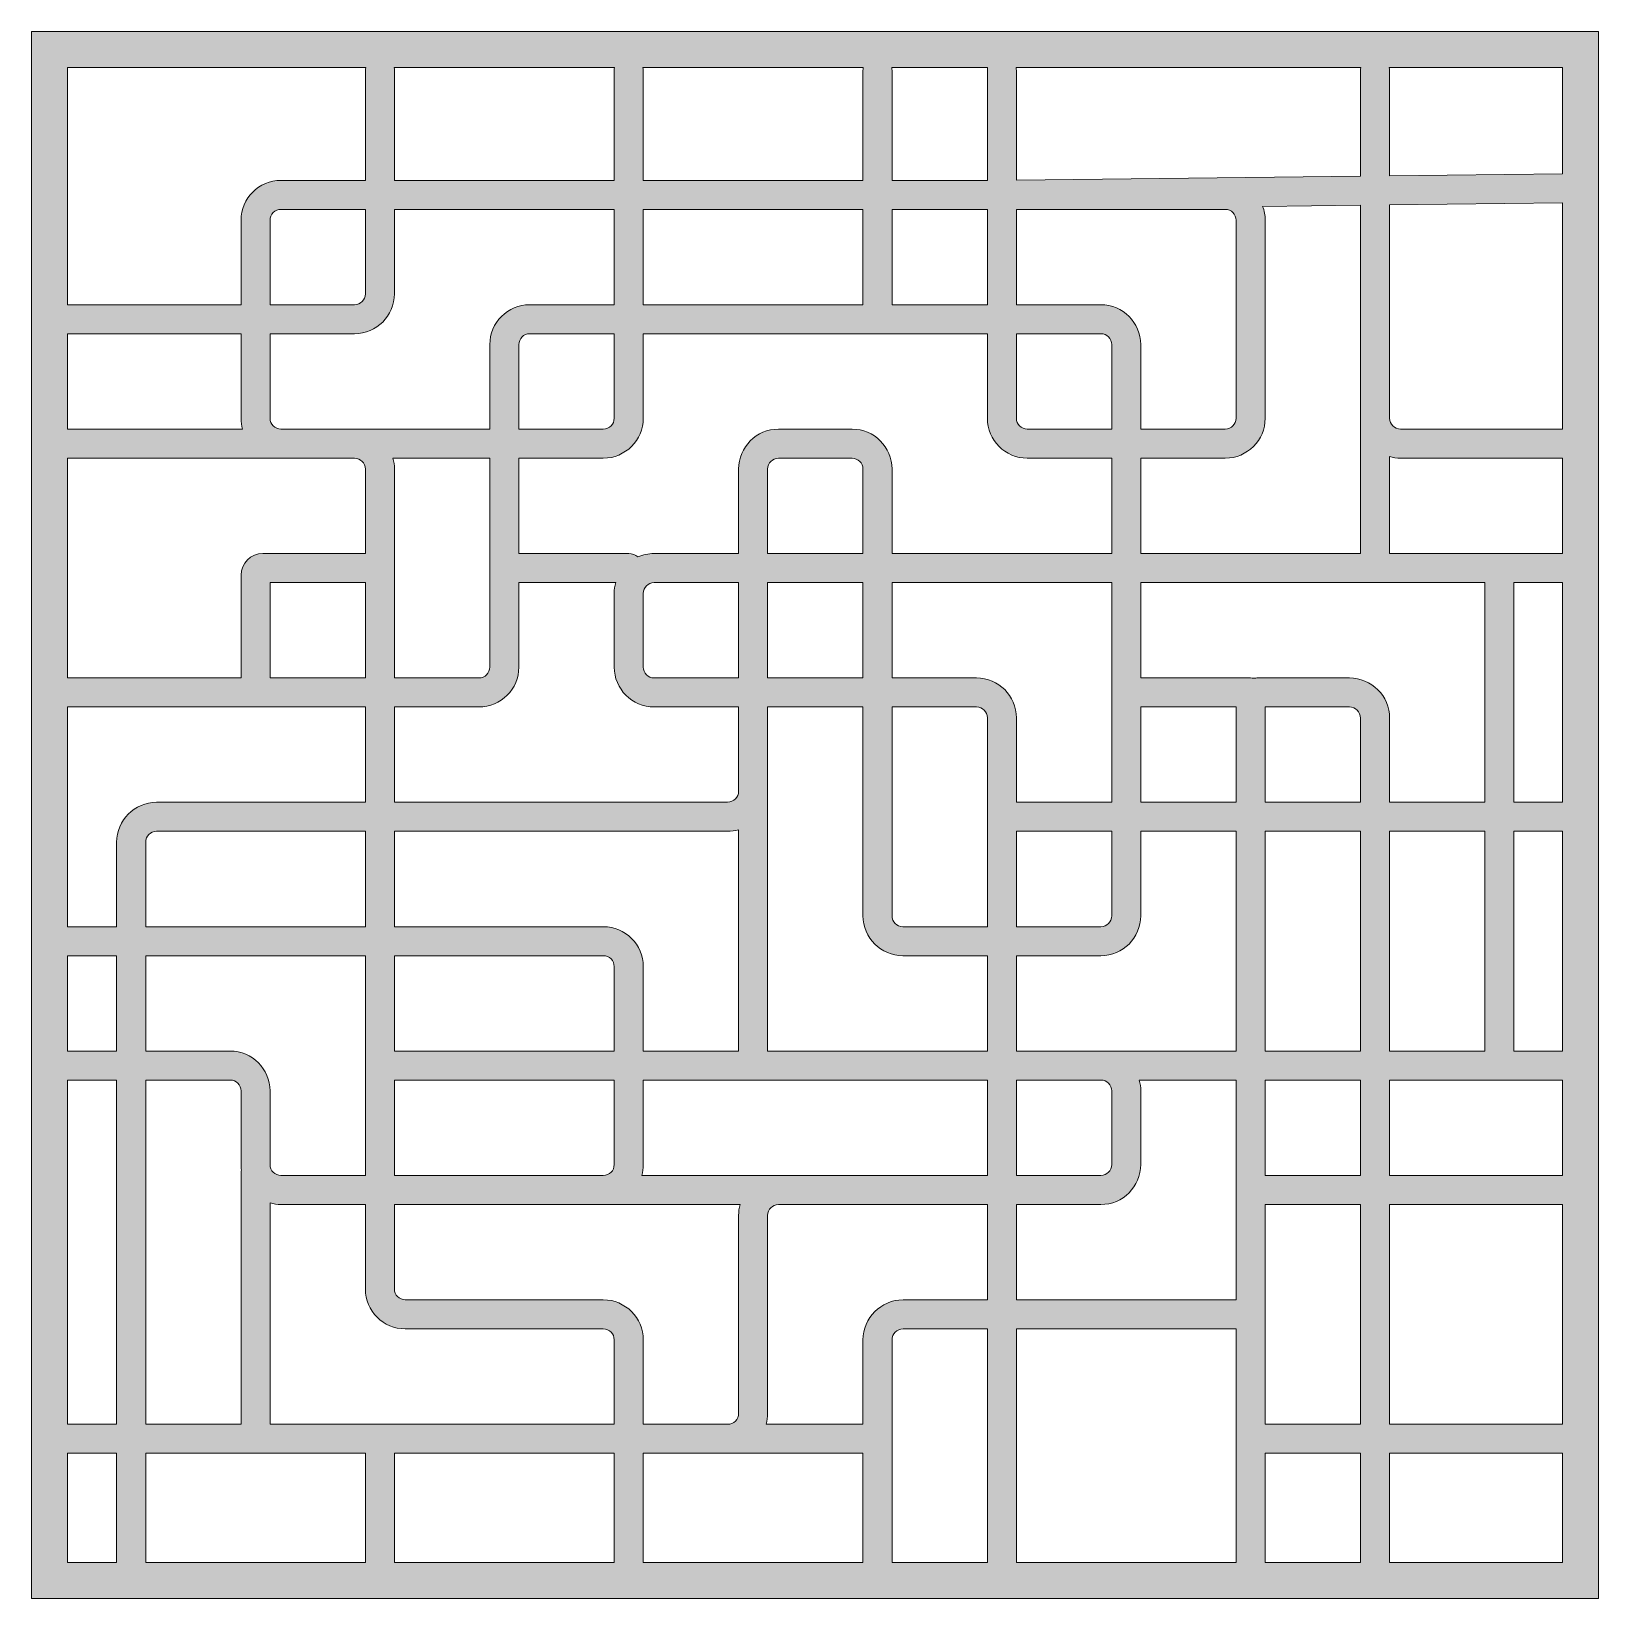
# Model space of a CAD drawing. Header units: inches. Extents: x 0 to 6, y -6 to 0.
import ezdxf

# ---------------------------------------------------------------- set-up
doc = ezdxf.new("R2010")
doc.units = ezdxf.units.IN
doc.header["$MEASUREMENT"] = 0
doc.layers.add('8-2- Coasters Laser Cut', color=7, linetype='Continuous', lineweight=0)

msp = doc.modelspace()

# ---------------------------------------------------------------- hatches: boundary and pattern name
at = {"layer": '8-2- Coasters Laser Cut', "true_color": 0x1d1d1b, "transparency": 33554687}
h = msp.add_hatch(color=250, dxfattribs=at)
h.dxf.hatch_style = 2
edge = h.paths.add_edge_path()
edge.add_spline(control_points=[(5.1995, -5.8611), (5.1995, -5.8611), (5.1995, -5.4434), (5.1995, -5.4434), (5.1995, -5.4434), (5.8611, -5.4434), (5.8611, -5.4434), (5.8611, -5.4434), (5.8611, -5.8611), (5.8611, -5.8611), (5.8611, -5.8611), (5.1995, -5.8611), (5.1995, -5.8611)], knot_values=[0, 0, 0, 0, 1, 1, 1, 2, 2, 2, 3, 3, 3, 4, 4, 4, 4], degree=3, periodic=0)
edge = h.paths.add_edge_path()
edge.add_spline(control_points=[(0.1389, -5.4434), (0.1389, -5.4434), (0.3265, -5.4434), (0.3265, -5.4434), (0.3265, -5.4434), (0.3265, -5.8611), (0.3265, -5.8611), (0.3265, -5.8611), (0.1389, -5.8611), (0.1389, -5.8611), (0.1389, -5.8611), (0.1389, -5.4434), (0.1389, -5.4434)], knot_values=[0, 0, 0, 0, 1, 1, 1, 2, 2, 2, 3, 3, 3, 4, 4, 4, 4], degree=3, periodic=0)
edge = h.paths.add_edge_path()
edge.add_spline(control_points=[(1.2801, -0.1389), (1.2794, -0.1424), (1.2789, -0.1461), (1.2789, -0.1498), (1.2789, -0.1498), (1.2789, -0.5704), (1.2789, -0.5704), (1.2789, -0.5704), (0.9555, -0.5704), (0.9555, -0.5704), (0.8713, -0.5704), (0.8027, -0.639), (0.8027, -0.7232), (0.8027, -0.7232), (0.8027, -1.0466), (0.8027, -1.0466), (0.8027, -1.0466), (0.1389, -1.0466), (0.1389, -1.0466), (0.1389, -1.0466), (0.1389, -0.1389), (0.1389, -0.1389), (0.1389, -0.1389), (1.2801, -0.1389), (1.2801, -0.1389)], knot_values=[0, 0, 0, 0, 1, 1, 1, 2, 2, 2, 3, 3, 3, 4, 4, 4, 5, 5, 5, 6, 6, 6, 7, 7, 7, 8, 8, 8, 8], degree=3, periodic=0)
edge = h.paths.add_edge_path()
edge.add_spline(control_points=[(5.2416, -1.5228), (5.2184, -1.5228), (5.1995, -1.504), (5.1995, -1.4808), (5.1995, -1.2115), (5.1995, -1.0315), (5.1995, -0.6642), (5.1995, -0.6642), (5.8611, -0.6564), (5.8611, -0.6564), (5.8611, -0.6564), (5.8611, -1.5228), (5.8611, -1.5228), (5.8611, -1.5228), (5.2416, -1.5228), (5.2416, -1.5228)], knot_values=[0, 0, 0, 0, 1, 1, 1, 2, 2, 2, 3, 3, 3, 4, 4, 4, 5, 5, 5, 5], degree=3, periodic=0)
edge = h.paths.add_edge_path()
edge.add_spline(control_points=[(5.1995, -1.999), (5.1995, -1.999), (5.1995, -1.6279), (5.1995, -1.6279), (5.2129, -1.6318), (5.227, -1.6339), (5.2416, -1.6339), (5.2416, -1.6339), (5.8611, -1.6339), (5.8611, -1.6339), (5.8611, -1.6339), (5.8611, -1.999), (5.8611, -1.999), (5.8611, -1.999), (5.1995, -1.999), (5.1995, -1.999)], knot_values=[0, 0, 0, 0, 1, 1, 1, 2, 2, 2, 3, 3, 3, 4, 4, 4, 5, 5, 5, 5], degree=3, periodic=0)
edge = h.paths.add_edge_path()
edge.add_spline(control_points=[(5.8611, -2.9514), (5.8611, -2.9514), (5.6757, -2.9514), (5.6757, -2.9514), (5.6757, -2.9514), (5.6757, -2.1101), (5.6757, -2.1101), (5.6757, -2.1101), (5.8611, -2.1101), (5.8611, -2.1101), (5.8611, -2.1101), (5.8611, -2.9514), (5.8611, -2.9514)], knot_values=[0, 0, 0, 0, 1, 1, 1, 2, 2, 2, 3, 3, 3, 4, 4, 4, 4], degree=3, periodic=0)
edge = h.paths.add_edge_path()
edge.add_spline(control_points=[(5.6757, -3.9038), (5.6757, -3.9038), (5.6757, -3.0625), (5.6757, -3.0625), (5.6757, -3.0625), (5.8611, -3.0625), (5.8611, -3.0625), (5.8611, -3.0625), (5.8611, -3.9038), (5.8611, -3.9038), (5.8611, -3.9038), (5.6757, -3.9038), (5.6757, -3.9038)], knot_values=[0, 0, 0, 0, 1, 1, 1, 2, 2, 2, 3, 3, 3, 4, 4, 4, 4], degree=3, periodic=0)
edge = h.paths.add_edge_path()
edge.add_spline(control_points=[(5.1995, -4.38), (5.1995, -4.38), (5.1995, -4.0149), (5.1995, -4.0149), (5.1995, -4.0149), (5.8611, -4.0149), (5.8611, -4.0149), (5.8611, -4.0149), (5.8611, -4.38), (5.8611, -4.38), (5.8611, -4.38), (5.1995, -4.38), (5.1995, -4.38)], knot_values=[0, 0, 0, 0, 1, 1, 1, 2, 2, 2, 3, 3, 3, 4, 4, 4, 4], degree=3, periodic=0)
edge = h.paths.add_edge_path()
edge.add_spline(control_points=[(5.1995, -4.4911), (5.1995, -4.4911), (5.8611, -4.4911), (5.8611, -4.4911), (5.8611, -4.4911), (5.8611, -5.3323), (5.8611, -5.3323), (5.8611, -5.3323), (5.1995, -5.3323), (5.1995, -5.3323), (5.1995, -5.3323), (5.1995, -4.4911), (5.1995, -4.4911)], knot_values=[0, 0, 0, 0, 1, 1, 1, 2, 2, 2, 3, 3, 3, 4, 4, 4, 4], degree=3, periodic=0)
edge = h.paths.add_edge_path()
edge.add_spline(control_points=[(5.5646, -3.0625), (5.5646, -3.0625), (5.5646, -3.9038), (5.5646, -3.9038), (5.5646, -3.9038), (5.1995, -3.9038), (5.1995, -3.9038), (5.1995, -3.9038), (5.1995, -3.0625), (5.1995, -3.0625), (5.1995, -3.0625), (5.5646, -3.0625), (5.5646, -3.0625)], knot_values=[0, 0, 0, 0, 1, 1, 1, 2, 2, 2, 3, 3, 3, 4, 4, 4, 4], degree=3, periodic=0)
edge = h.paths.add_edge_path()
edge.add_spline(control_points=[(5.0457, -2.4752), (5.0457, -2.4752), (4.6956, -2.4752), (4.6956, -2.4752), (4.6903, -2.4752), (4.6852, -2.4757), (4.6802, -2.4767), (4.6762, -2.4758), (4.6721, -2.4752), (4.6678, -2.4752), (4.6678, -2.4752), (4.2472, -2.4752), (4.2472, -2.4752), (4.2472, -2.4752), (4.2472, -2.1101), (4.2472, -2.1101), (4.2472, -2.1101), (5.5646, -2.1101), (5.5646, -2.1101), (5.5646, -2.1101), (5.5646, -2.9514), (5.5646, -2.9514), (5.5646, -2.9514), (5.1995, -2.9514), (5.1995, -2.9514), (5.1995, -2.9514), (5.1995, -2.629), (5.1995, -2.629), (5.1995, -2.5442), (5.1305, -2.4752), (5.0457, -2.4752)], knot_values=[0, 0, 0, 0, 1, 1, 1, 2, 2, 2, 3, 3, 3, 4, 4, 4, 5, 5, 5, 6, 6, 6, 7, 7, 7, 8, 8, 8, 9, 9, 9, 10, 10, 10, 10], degree=3, periodic=0)
edge = h.paths.add_edge_path()
edge.add_spline(control_points=[(5.0884, -5.4434), (5.0884, -5.4434), (5.0884, -5.8611), (5.0884, -5.8611), (5.0884, -5.8611), (4.7234, -5.8611), (4.7234, -5.8611), (4.7234, -5.8611), (4.7234, -5.4434), (4.7234, -5.4434), (4.7234, -5.4434), (5.0884, -5.4434), (5.0884, -5.4434)], knot_values=[0, 0, 0, 0, 1, 1, 1, 2, 2, 2, 3, 3, 3, 4, 4, 4, 4], degree=3, periodic=0)
edge = h.paths.add_edge_path()
edge.add_spline(control_points=[(5.0884, -4.4911), (5.0884, -4.4911), (5.0884, -5.3323), (5.0884, -5.3323), (5.0884, -5.3323), (4.7234, -5.3323), (4.7234, -5.3323), (4.7234, -5.1416), (4.7234, -4.6928), (4.7234, -4.4911), (4.7234, -4.4911), (5.0884, -4.4911), (5.0884, -4.4911)], knot_values=[0, 0, 0, 0, 1, 1, 1, 2, 2, 2, 3, 3, 3, 4, 4, 4, 4], degree=3, periodic=0)
edge = h.paths.add_edge_path()
edge.add_spline(control_points=[(5.0884, -4.0149), (5.0884, -4.0149), (5.0884, -4.38), (5.0884, -4.38), (5.0884, -4.38), (4.7234, -4.38), (4.7234, -4.38), (4.7234, -4.38), (4.7234, -4.0149), (4.7234, -4.0149), (4.7234, -4.0149), (5.0884, -4.0149), (5.0884, -4.0149)], knot_values=[0, 0, 0, 0, 1, 1, 1, 2, 2, 2, 3, 3, 3, 4, 4, 4, 4], degree=3, periodic=0)
edge = h.paths.add_edge_path()
edge.add_spline(control_points=[(4.7234, -2.9514), (4.7234, -2.9514), (4.7234, -2.5863), (4.7234, -2.5863), (4.7234, -2.5863), (5.0457, -2.5863), (5.0457, -2.5863), (5.0693, -2.5863), (5.0884, -2.6055), (5.0884, -2.629), (5.0884, -2.629), (5.0884, -2.9514), (5.0884, -2.9514), (5.0884, -2.9514), (4.7234, -2.9514), (4.7234, -2.9514)], knot_values=[0, 0, 0, 0, 1, 1, 1, 2, 2, 2, 3, 3, 3, 4, 4, 4, 5, 5, 5, 5], degree=3, periodic=0)
edge = h.paths.add_edge_path()
edge.add_spline(control_points=[(5.0884, -3.0625), (5.0884, -3.0625), (5.0884, -3.9038), (5.0884, -3.9038), (5.0884, -3.9038), (4.7234, -3.9038), (4.7234, -3.9038), (4.7234, -3.9038), (4.7234, -3.0625), (4.7234, -3.0625), (4.7234, -3.0625), (5.0884, -3.0625), (5.0884, -3.0625)], knot_values=[0, 0, 0, 0, 1, 1, 1, 2, 2, 2, 3, 3, 3, 4, 4, 4, 4], degree=3, periodic=0)
edge = h.paths.add_edge_path()
edge.add_spline(control_points=[(3.771, -4.9672), (3.771, -4.9672), (4.6122, -4.9672), (4.6122, -4.9672), (4.6122, -4.9672), (4.6122, -5.8611), (4.6122, -5.8611), (4.6122, -5.8611), (3.771, -5.8611), (3.771, -5.8611), (3.771, -5.8611), (3.771, -4.9672), (3.771, -4.9672)], knot_values=[0, 0, 0, 0, 1, 1, 1, 2, 2, 2, 3, 3, 3, 4, 4, 4, 4], degree=3, periodic=0)
edge = h.paths.add_edge_path()
edge.add_spline(control_points=[(3.2948, -5.0096), (3.2948, -4.9863), (3.3138, -4.9672), (3.3372, -4.9672), (3.3372, -4.9672), (3.6599, -4.9672), (3.6599, -4.9672), (3.6599, -4.9672), (3.6599, -5.8611), (3.6599, -5.8611), (3.6599, -5.8611), (3.2948, -5.8611), (3.2948, -5.8611), (3.2948, -5.8611), (3.2948, -5.0096), (3.2948, -5.0096)], knot_values=[0, 0, 0, 0, 1, 1, 1, 2, 2, 2, 3, 3, 3, 4, 4, 4, 5, 5, 5, 5], degree=3, periodic=0)
edge = h.paths.add_edge_path()
edge.add_spline(control_points=[(2.3424, -5.4434), (2.5002, -5.4434), (2.9809, -5.4434), (3.1837, -5.4434), (3.1837, -5.4434), (3.1837, -5.8611), (3.1837, -5.8611), (3.1837, -5.8611), (2.3424, -5.8611), (2.3424, -5.8611), (2.3424, -5.8611), (2.3424, -5.4434), (2.3424, -5.4434)], knot_values=[0, 0, 0, 0, 1, 1, 1, 2, 2, 2, 3, 3, 3, 4, 4, 4, 4], degree=3, periodic=0)
edge = h.paths.add_edge_path()
edge.add_spline(control_points=[(1.39, -5.4434), (1.39, -5.4434), (2.2313, -5.4434), (2.2313, -5.4434), (2.2313, -5.4434), (2.2313, -5.8611), (2.2313, -5.8611), (2.2313, -5.8611), (1.39, -5.8611), (1.39, -5.8611), (1.39, -5.8611), (1.39, -5.4434), (1.39, -5.4434)], knot_values=[0, 0, 0, 0, 1, 1, 1, 2, 2, 2, 3, 3, 3, 4, 4, 4, 4], degree=3, periodic=0)
edge = h.paths.add_edge_path()
edge.add_spline(control_points=[(0.4377, -5.4434), (0.4377, -5.4434), (1.2789, -5.4434), (1.2789, -5.4434), (1.2789, -5.4434), (1.2789, -5.8611), (1.2789, -5.8611), (1.2789, -5.8611), (0.4377, -5.8611), (0.4377, -5.8611), (0.4377, -5.8611), (0.4377, -5.4434), (0.4377, -5.4434)], knot_values=[0, 0, 0, 0, 1, 1, 1, 2, 2, 2, 3, 3, 3, 4, 4, 4, 4], degree=3, periodic=0)
edge = h.paths.add_edge_path()
edge.add_spline(control_points=[(0.3265, -4.0149), (0.3265, -4.0149), (0.3265, -5.3323), (0.3265, -5.3323), (0.3265, -5.3323), (0.1389, -5.3323), (0.1389, -5.3323), (0.1389, -5.3323), (0.1389, -4.0149), (0.1389, -4.0149), (0.1389, -4.0149), (0.3265, -4.0149), (0.3265, -4.0149)], knot_values=[0, 0, 0, 0, 1, 1, 1, 2, 2, 2, 3, 3, 3, 4, 4, 4, 4], degree=3, periodic=0)
edge = h.paths.add_edge_path()
edge.add_spline(control_points=[(0.3265, -3.5387), (0.3265, -3.5387), (0.3265, -3.9038), (0.3265, -3.9038), (0.3265, -3.9038), (0.1389, -3.9038), (0.1389, -3.9038), (0.1389, -3.9038), (0.1389, -3.5387), (0.1389, -3.5387), (0.1389, -3.5387), (0.3265, -3.5387), (0.3265, -3.5387)], knot_values=[0, 0, 0, 0, 1, 1, 1, 2, 2, 2, 3, 3, 3, 4, 4, 4, 4], degree=3, periodic=0)
edge = h.paths.add_edge_path()
edge.add_spline(control_points=[(1.2789, -2.5863), (1.2789, -2.5863), (1.2789, -2.9514), (1.2789, -2.9514), (1.2789, -2.9514), (0.4793, -2.9514), (0.4793, -2.9514), (0.395, -2.9514), (0.3265, -3.0199), (0.3265, -3.1041), (0.3265, -3.1041), (0.3265, -3.4276), (0.3265, -3.4276), (0.3265, -3.4276), (0.1389, -3.4276), (0.1389, -3.4276), (0.1389, -3.4276), (0.1389, -2.5863), (0.1389, -2.5863), (0.1389, -2.5863), (1.2789, -2.5863), (1.2789, -2.5863)], knot_values=[0, 0, 0, 0, 1, 1, 1, 2, 2, 2, 3, 3, 3, 4, 4, 4, 5, 5, 5, 6, 6, 6, 7, 7, 7, 7], degree=3, periodic=0)
edge = h.paths.add_edge_path()
edge.add_spline(control_points=[(2.2313, -0.1498), (2.2313, -0.1498), (2.2313, -0.5704), (2.2313, -0.5704), (2.2313, -0.5704), (1.39, -0.5704), (1.39, -0.5704), (1.39, -0.5704), (1.39, -0.1498), (1.39, -0.1498), (1.39, -0.1461), (1.3896, -0.1424), (1.3888, -0.1389), (1.3888, -0.1389), (2.2325, -0.1389), (2.2325, -0.1389), (2.2318, -0.1424), (2.2313, -0.1461), (2.2313, -0.1498)], knot_values=[0, 0, 0, 0, 1, 1, 1, 2, 2, 2, 3, 3, 3, 4, 4, 4, 5, 5, 5, 6, 6, 6, 6], degree=3, periodic=0)
edge = h.paths.add_edge_path()
edge.add_spline(control_points=[(3.1837, -0.1498), (3.1837, -0.1498), (3.1837, -0.5704), (3.1837, -0.5704), (3.1837, -0.5704), (2.3424, -0.5704), (2.3424, -0.5704), (2.3424, -0.5704), (2.3424, -0.1498), (2.3424, -0.1498), (2.3424, -0.1461), (2.3419, -0.1424), (2.3412, -0.1389), (2.3412, -0.1389), (3.1848, -0.1389), (3.1848, -0.1389), (3.1841, -0.1424), (3.1837, -0.1461), (3.1837, -0.1498)], knot_values=[0, 0, 0, 0, 1, 1, 1, 2, 2, 2, 3, 3, 3, 4, 4, 4, 5, 5, 5, 6, 6, 6, 6], degree=3, periodic=0)
edge = h.paths.add_edge_path()
edge.add_spline(control_points=[(3.6599, -0.1498), (3.6599, -0.1498), (3.6599, -0.5704), (3.6599, -0.5704), (3.6599, -0.5704), (3.2948, -0.5704), (3.2948, -0.5704), (3.2948, -0.5704), (3.2948, -0.1498), (3.2948, -0.1498), (3.2948, -0.1461), (3.2943, -0.1424), (3.2936, -0.1389), (3.2936, -0.1389), (3.661, -0.1389), (3.661, -0.1389), (3.6603, -0.1424), (3.6599, -0.1461), (3.6599, -0.1498)], knot_values=[0, 0, 0, 0, 1, 1, 1, 2, 2, 2, 3, 3, 3, 4, 4, 4, 5, 5, 5, 6, 6, 6, 6], degree=3, periodic=0)
edge = h.paths.add_edge_path()
edge.add_spline(control_points=[(3.771, -0.5698), (3.771, -0.5698), (3.771, -0.1498), (3.771, -0.1498), (3.771, -0.1461), (3.7705, -0.1424), (3.7698, -0.1389), (3.7698, -0.1389), (5.0896, -0.1389), (5.0896, -0.1389), (5.0889, -0.1424), (5.0884, -0.1461), (5.0884, -0.1498), (5.0884, -0.1498), (5.0884, -0.5544), (5.0884, -0.5544), (5.0884, -0.5544), (3.771, -0.5698), (3.771, -0.5698)], knot_values=[0, 0, 0, 0, 1, 1, 1, 2, 2, 2, 3, 3, 3, 4, 4, 4, 5, 5, 5, 6, 6, 6, 6], degree=3, periodic=0)
edge = h.paths.add_edge_path()
edge.add_spline(control_points=[(4.2472, -1.6339), (4.2472, -1.6339), (4.5706, -1.6339), (4.5706, -1.6339), (4.6548, -1.6339), (4.7234, -1.5654), (4.7234, -1.4812), (4.7234, -1.4812), (4.7234, -0.7232), (4.7234, -0.7232), (4.7234, -0.7044), (4.7198, -0.6865), (4.7135, -0.6699), (4.7135, -0.6699), (5.0884, -0.6655), (5.0884, -0.6655), (5.0884, -0.8649), (5.0884, -1.7988), (5.0884, -1.999), (5.0884, -1.999), (4.2472, -1.999), (4.2472, -1.999), (4.2472, -1.999), (4.2472, -1.6339), (4.2472, -1.6339)], knot_values=[0, 0, 0, 0, 1, 1, 1, 2, 2, 2, 3, 3, 3, 4, 4, 4, 5, 5, 5, 6, 6, 6, 7, 7, 7, 8, 8, 8, 8], degree=3, periodic=0)
edge = h.paths.add_edge_path()
edge.add_spline(control_points=[(4.0944, -1.0466), (4.0944, -1.0466), (3.771, -1.0466), (3.771, -1.0466), (3.771, -1.0466), (3.771, -0.6816), (3.771, -0.6816), (3.771, -0.6816), (4.5706, -0.6816), (4.5706, -0.6816), (4.5935, -0.6816), (4.6122, -0.7002), (4.6122, -0.7232), (4.6122, -0.7232), (4.6122, -1.4812), (4.6122, -1.4812), (4.6122, -1.5041), (4.5935, -1.5228), (4.5706, -1.5228), (4.5706, -1.5228), (4.2472, -1.5228), (4.2472, -1.5228), (4.2472, -1.5228), (4.2472, -1.1994), (4.2472, -1.1994), (4.2472, -1.1152), (4.1786, -1.0466), (4.0944, -1.0466)], knot_values=[0, 0, 0, 0, 1, 1, 1, 2, 2, 2, 3, 3, 3, 4, 4, 4, 5, 5, 5, 6, 6, 6, 7, 7, 7, 8, 8, 8, 9, 9, 9, 9], degree=3, periodic=0)
edge = h.paths.add_edge_path()
edge.add_spline(control_points=[(4.2472, -2.9514), (4.2472, -2.9514), (4.2472, -2.5863), (4.2472, -2.5863), (4.2472, -2.5863), (4.6122, -2.5863), (4.6122, -2.5863), (4.6122, -2.5863), (4.6122, -2.9514), (4.6122, -2.9514), (4.6122, -2.9514), (4.2472, -2.9514), (4.2472, -2.9514)], knot_values=[0, 0, 0, 0, 1, 1, 1, 2, 2, 2, 3, 3, 3, 4, 4, 4, 4], degree=3, periodic=0)
edge = h.paths.add_edge_path()
edge.add_spline(control_points=[(3.771, -3.9038), (3.771, -3.9038), (3.771, -3.5387), (3.771, -3.5387), (3.771, -3.5387), (4.0944, -3.5387), (4.0944, -3.5387), (4.1786, -3.5387), (4.2472, -3.4701), (4.2472, -3.3859), (4.2472, -3.3859), (4.2472, -3.0625), (4.2472, -3.0625), (4.2472, -3.0625), (4.6122, -3.0625), (4.6122, -3.0625), (4.6122, -3.0625), (4.6122, -3.9038), (4.6122, -3.9038), (4.3218, -3.9038), (4.0744, -3.9038), (3.771, -3.9038)], knot_values=[0, 0, 0, 0, 1, 1, 1, 2, 2, 2, 3, 3, 3, 4, 4, 4, 5, 5, 5, 6, 6, 6, 7, 7, 7, 7], degree=3, periodic=0)
edge = h.paths.add_edge_path()
edge.add_spline(control_points=[(3.771, -4.4911), (3.771, -4.4911), (4.0944, -4.4911), (4.0944, -4.4911), (4.1786, -4.4911), (4.2472, -4.4225), (4.2472, -4.3383), (4.2472, -4.3383), (4.2472, -4.0565), (4.2472, -4.0565), (4.2472, -4.0421), (4.245, -4.0281), (4.2412, -4.0149), (4.2412, -4.0149), (4.6122, -4.0149), (4.6122, -4.0149), (4.6122, -4.2056), (4.6122, -4.6544), (4.6122, -4.8561), (4.6122, -4.8561), (3.771, -4.8561), (3.771, -4.8561), (3.771, -4.8561), (3.771, -4.4911), (3.771, -4.4911)], knot_values=[0, 0, 0, 0, 1, 1, 1, 2, 2, 2, 3, 3, 3, 4, 4, 4, 5, 5, 5, 6, 6, 6, 7, 7, 7, 8, 8, 8, 8], degree=3, periodic=0)
edge = h.paths.add_edge_path()
edge.add_spline(control_points=[(3.771, -4.0149), (3.771, -4.0149), (4.0944, -4.0149), (4.0944, -4.0149), (4.1174, -4.0149), (4.136, -4.0336), (4.136, -4.0565), (4.136, -4.0565), (4.136, -4.3383), (4.136, -4.3383), (4.136, -4.3613), (4.1174, -4.38), (4.0944, -4.38), (4.0944, -4.38), (3.771, -4.38), (3.771, -4.38), (3.771, -4.38), (3.771, -4.0149), (3.771, -4.0149)], knot_values=[0, 0, 0, 0, 1, 1, 1, 2, 2, 2, 3, 3, 3, 4, 4, 4, 5, 5, 5, 6, 6, 6, 6], degree=3, periodic=0)
edge = h.paths.add_edge_path()
edge.add_spline(control_points=[(4.136, -3.0625), (4.136, -3.0625), (4.136, -3.3859), (4.136, -3.3859), (4.136, -3.4089), (4.1174, -3.4276), (4.0944, -3.4276), (4.0944, -3.4276), (3.771, -3.4276), (3.771, -3.4276), (3.771, -3.4276), (3.771, -3.0625), (3.771, -3.0625), (3.771, -3.0625), (4.136, -3.0625), (4.136, -3.0625)], knot_values=[0, 0, 0, 0, 1, 1, 1, 2, 2, 2, 3, 3, 3, 4, 4, 4, 5, 5, 5, 5], degree=3, periodic=0)
edge = h.paths.add_edge_path()
edge.add_spline(control_points=[(3.6182, -2.4752), (3.6182, -2.4752), (3.2948, -2.4752), (3.2948, -2.4752), (3.2948, -2.4752), (3.2948, -2.1101), (3.2948, -2.1101), (3.2948, -2.1101), (4.136, -2.1101), (4.136, -2.1101), (4.136, -2.1101), (4.136, -2.9514), (4.136, -2.9514), (4.136, -2.9514), (3.771, -2.9514), (3.771, -2.9514), (3.771, -2.9514), (3.771, -2.628), (3.771, -2.628), (3.771, -2.5437), (3.7024, -2.4752), (3.6182, -2.4752)], knot_values=[0, 0, 0, 0, 1, 1, 1, 2, 2, 2, 3, 3, 3, 4, 4, 4, 5, 5, 5, 6, 6, 6, 7, 7, 7, 7], degree=3, periodic=0)
edge = h.paths.add_edge_path()
edge.add_spline(control_points=[(3.3365, -3.4276), (3.3135, -3.4276), (3.2948, -3.4089), (3.2948, -3.3859), (3.2948, -3.3859), (3.2948, -2.5863), (3.2948, -2.5863), (3.2948, -2.5863), (3.6182, -2.5863), (3.6182, -2.5863), (3.6412, -2.5863), (3.6599, -2.605), (3.6599, -2.628), (3.6599, -2.628), (3.6599, -3.4276), (3.6599, -3.4276), (3.6599, -3.4276), (3.3365, -3.4276), (3.3365, -3.4276)], knot_values=[0, 0, 0, 0, 1, 1, 1, 2, 2, 2, 3, 3, 3, 4, 4, 4, 5, 5, 5, 6, 6, 6, 6], degree=3, periodic=0)
edge = h.paths.add_edge_path()
edge.add_spline(control_points=[(2.8186, -3.9038), (2.8186, -3.7658), (2.8186, -2.7981), (2.8186, -2.5863), (2.8186, -2.5863), (3.1837, -2.5863), (3.1837, -2.5863), (3.1837, -2.5863), (3.1837, -3.3859), (3.1837, -3.3859), (3.1837, -3.4701), (3.2522, -3.5387), (3.3365, -3.5387), (3.3365, -3.5387), (3.6599, -3.5387), (3.6599, -3.5387), (3.6599, -3.5387), (3.6599, -3.9038), (3.6599, -3.9038), (3.5208, -3.9038), (3.1505, -3.9038), (2.8186, -3.9038)], knot_values=[0, 0, 0, 0, 1, 1, 1, 2, 2, 2, 3, 3, 3, 4, 4, 4, 5, 5, 5, 6, 6, 6, 7, 7, 7, 7], degree=3, periodic=0)
edge = h.paths.add_edge_path()
edge.add_spline(control_points=[(1.7551, -2.4335), (1.7551, -2.4565), (1.7364, -2.4752), (1.7134, -2.4752), (1.7134, -2.4752), (1.39, -2.4752), (1.39, -2.4752), (1.39, -2.4752), (1.39, -1.6756), (1.39, -1.6756), (1.39, -1.6611), (1.3879, -1.6472), (1.3841, -1.6339), (1.3841, -1.6339), (1.7551, -1.6339), (1.7551, -1.6339), (1.7551, -1.6339), (1.7551, -2.4335), (1.7551, -2.4335)], knot_values=[0, 0, 0, 0, 1, 1, 1, 2, 2, 2, 3, 3, 3, 4, 4, 4, 5, 5, 5, 6, 6, 6, 6], degree=3, periodic=0)
edge = h.paths.add_edge_path()
edge.add_spline(control_points=[(2.2313, -4.0149), (2.2313, -4.0149), (2.2313, -4.3383), (2.2313, -4.3383), (2.2313, -4.3613), (2.2126, -4.38), (2.1896, -4.38), (2.1007, -4.38), (1.5147, -4.38), (1.39, -4.38), (1.39, -4.38), (1.39, -4.0149), (1.39, -4.0149), (1.39, -4.0149), (2.2313, -4.0149), (2.2313, -4.0149)], knot_values=[0, 0, 0, 0, 1, 1, 1, 2, 2, 2, 3, 3, 3, 4, 4, 4, 5, 5, 5, 5], degree=3, periodic=0)
edge = h.paths.add_edge_path()
edge.add_spline(control_points=[(1.39, -3.9038), (1.39, -3.9038), (1.39, -3.5387), (1.39, -3.5387), (1.39, -3.5387), (2.1896, -3.5387), (2.1896, -3.5387), (2.2126, -3.5387), (2.2313, -3.5574), (2.2313, -3.5804), (2.2313, -3.5804), (2.2313, -3.9038), (2.2313, -3.9038), (2.2313, -3.9038), (1.39, -3.9038), (1.39, -3.9038)], knot_values=[0, 0, 0, 0, 1, 1, 1, 2, 2, 2, 3, 3, 3, 4, 4, 4, 5, 5, 5, 5], degree=3, periodic=0)
edge = h.paths.add_edge_path()
edge.add_spline(control_points=[(2.1896, -3.4276), (2.1896, -3.4276), (1.39, -3.4276), (1.39, -3.4276), (1.39, -3.4276), (1.39, -3.0625), (1.39, -3.0625), (2.0749, -3.0625), (1.4947, -3.0624), (2.6651, -3.0621), (2.6792, -3.0621), (2.693, -3.0603), (2.7075, -3.0562), (2.7075, -3.0562), (2.7075, -3.9038), (2.7075, -3.9038), (2.7075, -3.9038), (2.3424, -3.9038), (2.3424, -3.9038), (2.3424, -3.9038), (2.3424, -3.5804), (2.3424, -3.5804), (2.3424, -3.4961), (2.2739, -3.4276), (2.1896, -3.4276)], knot_values=[0, 0, 0, 0, 1, 1, 1, 2, 2, 2, 3, 3, 3, 4, 4, 4, 5, 5, 5, 6, 6, 6, 7, 7, 7, 8, 8, 8, 8], degree=3, periodic=0)
edge = h.paths.add_edge_path()
edge.add_spline(control_points=[(2.2372, -2.1101), (2.2335, -2.1234), (2.2313, -2.1373), (2.2313, -2.1518), (2.2313, -2.1518), (2.2313, -2.4335), (2.2313, -2.4335), (2.2313, -2.5178), (2.2998, -2.5863), (2.3841, -2.5863), (2.3841, -2.5863), (2.7075, -2.5863), (2.7075, -2.5863), (2.7075, -2.684), (2.7075, -2.812), (2.7075, -2.9093), (2.7075, -2.9317), (2.6895, -2.9509), (2.6656, -2.9509), (2.6384, -2.9509), (2.8414, -2.9509), (1.39, -2.9514), (1.39, -2.9514), (1.39, -2.5863), (1.39, -2.5863), (1.39, -2.5863), (1.7134, -2.5863), (1.7134, -2.5863), (1.7977, -2.5863), (1.8662, -2.5178), (1.8662, -2.4335), (1.8662, -2.4335), (1.8662, -2.1101), (1.8662, -2.1101), (1.8662, -2.1101), (2.2372, -2.1101), (2.2372, -2.1101)], knot_values=[0, 0, 0, 0, 1, 1, 1, 2, 2, 2, 3, 3, 3, 4, 4, 4, 5, 5, 5, 6, 6, 6, 7, 7, 7, 8, 8, 8, 9, 9, 9, 10, 10, 10, 11, 11, 11, 12, 12, 12, 12], degree=3, periodic=0)
edge = h.paths.add_edge_path()
edge.add_spline(control_points=[(2.7075, -2.1101), (2.7075, -2.1101), (2.7075, -2.4752), (2.7075, -2.4752), (2.7075, -2.4752), (2.3841, -2.4752), (2.3841, -2.4752), (2.3611, -2.4752), (2.3424, -2.4565), (2.3424, -2.4335), (2.3424, -2.4335), (2.3424, -2.1518), (2.3424, -2.1518), (2.3424, -2.1288), (2.3611, -2.1101), (2.3841, -2.1101), (2.3841, -2.1101), (2.7075, -2.1101), (2.7075, -2.1101)], knot_values=[0, 0, 0, 0, 1, 1, 1, 2, 2, 2, 3, 3, 3, 4, 4, 4, 5, 5, 5, 6, 6, 6, 6], degree=3, periodic=0)
edge = h.paths.add_edge_path()
edge.add_spline(control_points=[(3.1837, -2.1101), (3.1837, -2.1101), (3.1837, -2.4752), (3.1837, -2.4752), (3.1837, -2.4752), (2.8186, -2.4752), (2.8186, -2.4752), (2.8186, -2.4752), (2.8186, -2.1101), (2.8186, -2.1101), (2.8186, -2.1101), (3.1837, -2.1101), (3.1837, -2.1101)], knot_values=[0, 0, 0, 0, 1, 1, 1, 2, 2, 2, 3, 3, 3, 4, 4, 4, 4], degree=3, periodic=0)
edge = h.paths.add_edge_path()
edge.add_spline(control_points=[(2.8186, -1.999), (2.8186, -1.999), (2.8186, -1.6756), (2.8186, -1.6756), (2.8186, -1.6526), (2.8373, -1.6339), (2.8603, -1.6339), (2.8603, -1.6339), (3.142, -1.6339), (3.142, -1.6339), (3.165, -1.6339), (3.1837, -1.6526), (3.1837, -1.6756), (3.1837, -1.6756), (3.1837, -1.999), (3.1837, -1.999), (3.1837, -1.999), (2.8186, -1.999), (2.8186, -1.999)], knot_values=[0, 0, 0, 0, 1, 1, 1, 2, 2, 2, 3, 3, 3, 4, 4, 4, 5, 5, 5, 6, 6, 6, 6], degree=3, periodic=0)
edge = h.paths.add_edge_path()
edge.add_spline(control_points=[(3.771, -1.4812), (3.771, -1.4812), (3.771, -1.1577), (3.771, -1.1577), (3.771, -1.1577), (4.0944, -1.1577), (4.0944, -1.1577), (4.1174, -1.1577), (4.136, -1.1764), (4.136, -1.1994), (4.136, -1.1994), (4.136, -1.5228), (4.136, -1.5228), (4.136, -1.5228), (3.8126, -1.5228), (3.8126, -1.5228), (3.7897, -1.5228), (3.771, -1.5041), (3.771, -1.4812)], knot_values=[0, 0, 0, 0, 1, 1, 1, 2, 2, 2, 3, 3, 3, 4, 4, 4, 5, 5, 5, 6, 6, 6, 6], degree=3, periodic=0)
edge = h.paths.add_edge_path()
edge.add_spline(control_points=[(3.2948, -1.0466), (3.2948, -1.0466), (3.2948, -0.6816), (3.2948, -0.6816), (3.2948, -0.6816), (3.6599, -0.6816), (3.6599, -0.6816), (3.6599, -0.6816), (3.6599, -1.0466), (3.6599, -1.0466), (3.6599, -1.0466), (3.2948, -1.0466), (3.2948, -1.0466)], knot_values=[0, 0, 0, 0, 1, 1, 1, 2, 2, 2, 3, 3, 3, 4, 4, 4, 4], degree=3, periodic=0)
edge = h.paths.add_edge_path()
edge.add_spline(control_points=[(2.3424, -1.0466), (2.3424, -1.0466), (2.3424, -0.6816), (2.3424, -0.6816), (2.3424, -0.6816), (3.1837, -0.6816), (3.1837, -0.6816), (3.1837, -0.6816), (3.1837, -1.0466), (3.1837, -1.0466), (3.1837, -1.0466), (2.3424, -1.0466), (2.3424, -1.0466)], knot_values=[0, 0, 0, 0, 1, 1, 1, 2, 2, 2, 3, 3, 3, 4, 4, 4, 4], degree=3, periodic=0)
edge = h.paths.add_edge_path()
edge.add_spline(control_points=[(1.8662, -1.5228), (1.8662, -1.5228), (1.8662, -1.1994), (1.8662, -1.1994), (1.8662, -1.1764), (1.8849, -1.1577), (1.9079, -1.1577), (1.9079, -1.1577), (2.2313, -1.1577), (2.2313, -1.1577), (2.2313, -1.1577), (2.2313, -1.4812), (2.2313, -1.4812), (2.2313, -1.5041), (2.2126, -1.5228), (2.1896, -1.5228), (2.1896, -1.5228), (1.8662, -1.5228), (1.8662, -1.5228)], knot_values=[0, 0, 0, 0, 1, 1, 1, 2, 2, 2, 3, 3, 3, 4, 4, 4, 5, 5, 5, 6, 6, 6, 6], degree=3, periodic=0)
edge = h.paths.add_edge_path()
edge.add_spline(control_points=[(2.1896, -1.6339), (2.2739, -1.6339), (2.3424, -1.5654), (2.3424, -1.4812), (2.3424, -1.4812), (2.3424, -1.1577), (2.3424, -1.1577), (2.3424, -1.1577), (3.6599, -1.1577), (3.6599, -1.1577), (3.6599, -1.1577), (3.6599, -1.4812), (3.6599, -1.4812), (3.6599, -1.5654), (3.7284, -1.6339), (3.8126, -1.6339), (3.8126, -1.6339), (4.136, -1.6339), (4.136, -1.6339), (4.136, -1.6339), (4.136, -1.999), (4.136, -1.999), (4.136, -1.999), (3.2948, -1.999), (3.2948, -1.999), (3.2948, -1.999), (3.2948, -1.6756), (3.2948, -1.6756), (3.2948, -1.5914), (3.2263, -1.5228), (3.142, -1.5228), (3.142, -1.5228), (2.8603, -1.5228), (2.8603, -1.5228), (2.776, -1.5228), (2.7075, -1.5914), (2.7075, -1.6756), (2.7075, -1.6756), (2.7075, -1.999), (2.7075, -1.999), (2.7075, -1.999), (2.3841, -1.999), (2.3841, -1.999), (2.3621, -1.999), (2.3412, -2.0038), (2.3223, -2.0122), (2.3127, -2.0041), (2.3004, -1.999), (2.2869, -1.999), (2.2869, -1.999), (1.8662, -1.999), (1.8662, -1.999), (1.8662, -1.999), (1.8662, -1.6339), (1.8662, -1.6339), (1.8662, -1.6339), (2.1896, -1.6339), (2.1896, -1.6339)], knot_values=[0, 0, 0, 0, 1, 1, 1, 2, 2, 2, 3, 3, 3, 4, 4, 4, 5, 5, 5, 6, 6, 6, 7, 7, 7, 8, 8, 8, 9, 9, 9, 10, 10, 10, 11, 11, 11, 12, 12, 12, 13, 13, 13, 14, 14, 14, 15, 15, 15, 16, 16, 16, 17, 17, 17, 18, 18, 18, 19, 19, 19, 19], degree=3, periodic=0)
edge = h.paths.add_edge_path()
edge.add_spline(control_points=[(1.2789, -2.4752), (1.2789, -2.4752), (0.9138, -2.4752), (0.9138, -2.4752), (0.9138, -2.4752), (0.9138, -2.1101), (0.9138, -2.1101), (0.9138, -2.1101), (1.2789, -2.1101), (1.2789, -2.1101), (1.2789, -2.1101), (1.2789, -2.4752), (1.2789, -2.4752)], knot_values=[0, 0, 0, 0, 1, 1, 1, 2, 2, 2, 3, 3, 3, 4, 4, 4, 4], degree=3, periodic=0)
edge = h.paths.add_edge_path()
edge.add_spline(control_points=[(0.9138, -4.4851), (0.9271, -4.4889), (0.9411, -4.4911), (0.9555, -4.4911), (0.9555, -4.4911), (1.2789, -4.4911), (1.2789, -4.4911), (1.2789, -4.4911), (1.2789, -4.8145), (1.2789, -4.8145), (1.2789, -4.8987), (1.3475, -4.9672), (1.4317, -4.9672), (1.4317, -4.9672), (2.1896, -4.9672), (2.1896, -4.9672), (2.2126, -4.9672), (2.2313, -4.9859), (2.2313, -5.0089), (2.2313, -5.0089), (2.2313, -5.3323), (2.2313, -5.3323), (2.2313, -5.3323), (0.9138, -5.3323), (0.9138, -5.3323), (0.9138, -5.3323), (0.9138, -4.4851), (0.9138, -4.4851)], knot_values=[0, 0, 0, 0, 1, 1, 1, 2, 2, 2, 3, 3, 3, 4, 4, 4, 5, 5, 5, 6, 6, 6, 7, 7, 7, 8, 8, 8, 9, 9, 9, 9], degree=3, periodic=0)
edge = h.paths.add_edge_path()
edge.add_spline(control_points=[(0.4377, -3.4276), (0.4377, -3.4276), (0.4377, -3.1041), (0.4377, -3.1041), (0.4377, -3.0812), (0.4563, -3.0625), (0.4793, -3.0625), (0.4793, -3.0625), (1.2789, -3.0625), (1.2789, -3.0625), (1.2789, -3.0625), (1.2789, -3.4276), (1.2789, -3.4276), (1.2789, -3.4276), (0.4377, -3.4276), (0.4377, -3.4276)], knot_values=[0, 0, 0, 0, 1, 1, 1, 2, 2, 2, 3, 3, 3, 4, 4, 4, 5, 5, 5, 5], degree=3, periodic=0)
edge = h.paths.add_edge_path()
edge.add_spline(control_points=[(0.7611, -3.9038), (0.7611, -3.9038), (0.4377, -3.9038), (0.4377, -3.9038), (0.4377, -3.9038), (0.4377, -3.5387), (0.4377, -3.5387), (0.4377, -3.5387), (1.2789, -3.5387), (1.2789, -3.5387), (1.2789, -3.6578), (1.2789, -4.2606), (1.2789, -4.38), (1.2789, -4.38), (0.9555, -4.38), (0.9555, -4.38), (0.9325, -4.38), (0.9138, -4.3613), (0.9138, -4.3383), (0.9138, -4.3383), (0.9138, -4.0565), (0.9138, -4.0565), (0.9138, -3.9723), (0.8453, -3.9038), (0.7611, -3.9038)], knot_values=[0, 0, 0, 0, 1, 1, 1, 2, 2, 2, 3, 3, 3, 4, 4, 4, 5, 5, 5, 6, 6, 6, 7, 7, 7, 8, 8, 8, 8], degree=3, periodic=0)
edge = h.paths.add_edge_path()
edge.add_spline(control_points=[(0.8044, -4.3595), (0.8034, -4.3636), (0.8027, -4.3679), (0.8027, -4.3723), (0.8027, -4.3723), (0.8027, -5.3323), (0.8027, -5.3323), (0.8027, -5.3323), (0.4377, -5.3323), (0.4377, -5.3323), (0.4377, -5.3323), (0.4377, -4.0149), (0.4377, -4.0149), (0.4377, -4.0149), (0.7611, -4.0149), (0.7611, -4.0149), (0.784, -4.0149), (0.8027, -4.0336), (0.8027, -4.0565), (0.8027, -4.0565), (0.8027, -4.3383), (0.8027, -4.3383), (0.8027, -4.3455), (0.8034, -4.3525), (0.8044, -4.3595)], knot_values=[0, 0, 0, 0, 1, 1, 1, 2, 2, 2, 3, 3, 3, 4, 4, 4, 5, 5, 5, 6, 6, 6, 7, 7, 7, 8, 8, 8, 8], degree=3, periodic=0)
edge = h.paths.add_edge_path()
edge.add_spline(control_points=[(2.1896, -4.8561), (2.1896, -4.8561), (1.4317, -4.8561), (1.4317, -4.8561), (1.4087, -4.8561), (1.39, -4.8374), (1.39, -4.8145), (1.39, -4.8145), (1.39, -4.4911), (1.39, -4.4911), (1.5916, -4.4911), (2.5151, -4.4911), (2.7134, -4.4911), (2.7096, -4.5043), (2.7075, -4.5183), (2.7075, -4.5327), (2.7075, -4.5327), (2.7075, -5.2907), (2.7075, -5.2907), (2.7075, -5.3136), (2.6888, -5.3323), (2.6658, -5.3323), (2.5834, -5.3323), (2.4247, -5.3323), (2.3424, -5.3323), (2.3424, -5.3323), (2.3424, -5.0089), (2.3424, -5.0089), (2.3424, -4.9247), (2.2739, -4.8561), (2.1896, -4.8561)], knot_values=[0, 0, 0, 0, 1, 1, 1, 2, 2, 2, 3, 3, 3, 4, 4, 4, 5, 5, 5, 6, 6, 6, 7, 7, 7, 8, 8, 8, 9, 9, 9, 10, 10, 10, 10], degree=3, periodic=0)
edge = h.paths.add_edge_path()
edge.add_spline(control_points=[(3.6599, -4.4911), (3.6599, -4.4911), (3.6599, -4.8561), (3.6599, -4.8561), (3.6599, -4.8561), (3.3372, -4.8561), (3.3372, -4.8561), (3.2525, -4.8561), (3.1837, -4.925), (3.1837, -5.0096), (3.1837, -5.0096), (3.1837, -5.3323), (3.1837, -5.3323), (3.1837, -5.3323), (2.8127, -5.3323), (2.8127, -5.3323), (2.8164, -5.3191), (2.8186, -5.3051), (2.8186, -5.2907), (2.8186, -5.2907), (2.8186, -4.5327), (2.8186, -4.5327), (2.8186, -4.5098), (2.8373, -4.4911), (2.8603, -4.4911), (2.8603, -4.4911), (2.9472, -4.4911), (2.9472, -4.4911), (2.9472, -4.4911), (3.6599, -4.4911), (3.6599, -4.4911)], knot_values=[0, 0, 0, 0, 1, 1, 1, 2, 2, 2, 3, 3, 3, 4, 4, 4, 5, 5, 5, 6, 6, 6, 7, 7, 7, 8, 8, 8, 9, 9, 9, 10, 10, 10, 10], degree=3, periodic=0)
edge = h.paths.add_edge_path()
edge.add_spline(control_points=[(2.3365, -4.38), (2.3403, -4.3667), (2.3424, -4.3527), (2.3424, -4.3383), (2.3424, -4.3383), (2.3424, -4.0149), (2.3424, -4.0149), (2.5464, -4.0149), (3.5074, -4.0149), (3.6599, -4.0149), (3.6599, -4.0149), (3.6599, -4.38), (3.6599, -4.38), (3.4583, -4.38), (2.5348, -4.38), (2.3365, -4.38)], knot_values=[0, 0, 0, 0, 1, 1, 1, 2, 2, 2, 3, 3, 3, 4, 4, 4, 5, 5, 5, 5], degree=3, periodic=0)
edge = h.paths.add_edge_path()
edge.add_spline(control_points=[(0.9138, -1.0466), (0.9138, -1.0466), (0.9138, -0.7232), (0.9138, -0.7232), (0.9138, -0.7002), (0.9325, -0.6816), (0.9555, -0.6816), (0.9555, -0.6816), (1.2789, -0.6816), (1.2789, -0.6816), (1.2789, -0.6816), (1.2789, -1.005), (1.2789, -1.005), (1.2789, -1.0279), (1.2602, -1.0466), (1.2373, -1.0466), (1.2373, -1.0466), (0.9138, -1.0466), (0.9138, -1.0466)], knot_values=[0, 0, 0, 0, 1, 1, 1, 2, 2, 2, 3, 3, 3, 4, 4, 4, 5, 5, 5, 6, 6, 6, 6], degree=3, periodic=0)
edge = h.paths.add_edge_path()
edge.add_spline(control_points=[(1.2373, -1.1577), (1.3215, -1.1577), (1.39, -1.0892), (1.39, -1.005), (1.39, -1.005), (1.39, -0.6816), (1.39, -0.6816), (1.39, -0.6816), (2.2313, -0.6816), (2.2313, -0.6816), (2.2313, -0.6816), (2.2313, -1.0466), (2.2313, -1.0466), (2.2313, -1.0466), (1.9079, -1.0466), (1.9079, -1.0466), (1.8236, -1.0466), (1.7551, -1.1152), (1.7551, -1.1994), (1.7551, -1.1994), (1.7551, -1.5228), (1.7551, -1.5228), (1.6064, -1.5228), (1.1133, -1.5228), (0.9555, -1.5228), (0.9325, -1.5228), (0.9138, -1.5041), (0.9138, -1.4812), (0.9138, -1.4812), (0.9138, -1.1577), (0.9138, -1.1577), (0.9138, -1.1577), (1.2373, -1.1577), (1.2373, -1.1577)], knot_values=[0, 0, 0, 0, 1, 1, 1, 2, 2, 2, 3, 3, 3, 4, 4, 4, 5, 5, 5, 6, 6, 6, 7, 7, 7, 8, 8, 8, 9, 9, 9, 10, 10, 10, 11, 11, 11, 11], degree=3, periodic=0)
edge = h.paths.add_edge_path()
edge.add_spline(control_points=[(1.2373, -1.6339), (1.2602, -1.6339), (1.2789, -1.6526), (1.2789, -1.6756), (1.2789, -1.6756), (1.2789, -1.999), (1.2789, -1.999), (1.2789, -1.999), (0.8861, -1.999), (0.8861, -1.999), (0.8401, -1.999), (0.8027, -2.0364), (0.8027, -2.0823), (0.8027, -2.0823), (0.8027, -2.4752), (0.8027, -2.4752), (0.8027, -2.4752), (0.1389, -2.4752), (0.1389, -2.4752), (0.1389, -2.4752), (0.1389, -1.6339), (0.1389, -1.6339), (0.2848, -1.6339), (1.1345, -1.6339), (1.2373, -1.6339)], knot_values=[0, 0, 0, 0, 1, 1, 1, 2, 2, 2, 3, 3, 3, 4, 4, 4, 5, 5, 5, 6, 6, 6, 7, 7, 7, 8, 8, 8, 8], degree=3, periodic=0)
edge = h.paths.add_edge_path()
edge.add_spline(control_points=[(0.8087, -1.5228), (0.8087, -1.5228), (0.1389, -1.5228), (0.1389, -1.5228), (0.1389, -1.5228), (0.1389, -1.1577), (0.1389, -1.1577), (0.1389, -1.1577), (0.8027, -1.1577), (0.8027, -1.1577), (0.8027, -1.1577), (0.8027, -1.4812), (0.8027, -1.4812), (0.8027, -1.4956), (0.8049, -1.5096), (0.8087, -1.5228)], knot_values=[0, 0, 0, 0, 1, 1, 1, 2, 2, 2, 3, 3, 3, 4, 4, 4, 5, 5, 5, 5], degree=3, periodic=0)
edge = h.paths.add_edge_path()
edge.add_spline(control_points=[(5.8611, -0.5453), (5.8611, -0.5453), (5.1995, -0.5531), (5.1995, -0.5531), (5.1995, -0.5531), (5.1995, -0.1498), (5.1995, -0.1498), (5.1995, -0.1461), (5.1991, -0.1424), (5.1983, -0.1389), (5.1983, -0.1389), (5.8611, -0.1389), (5.8611, -0.1389), (5.8611, -0.1389), (5.8611, -0.5453), (5.8611, -0.5453)], knot_values=[0, 0, 0, 0, 1, 1, 1, 2, 2, 2, 3, 3, 3, 4, 4, 4, 5, 5, 5, 5], degree=3, periodic=0)
edge = h.paths.add_edge_path()
edge.add_spline(control_points=[(0, 0), (0, 0), (0, -6), (0, -6), (0, -6), (6, -6), (6, -6), (6, -6), (6, 0), (6, 0), (6, 0), (0, 0), (0, 0)], knot_values=[0, 0, 0, 0, 1, 1, 1, 2, 2, 2, 3, 3, 3, 4, 4, 4, 4], degree=3, periodic=0)

# ---------------------------------------------------------------- linework, layer by layer
at = {"layer": '8-2- Coasters Laser Cut'}
for points, knots in [([(0, 0), (0, 0), (0, -6), (0, -6), (0, -6), (6, -6), (6, -6), (6, -6), (6, 0), (6, 0), (6, 0), (0, 0), (0, 0)], [0, 0, 0, 0, 1, 1, 1, 2, 2, 2, 3, 3, 3, 4, 4, 4, 4]), ([(1.2801, -0.1389), (1.2794, -0.1424), (1.2789, -0.1461), (1.2789, -0.1498), (1.2789, -0.1498), (1.2789, -0.5704), (1.2789, -0.5704), (1.2789, -0.5704), (0.9555, -0.5704), (0.9555, -0.5704), (0.8713, -0.5704), (0.8027, -0.639), (0.8027, -0.7232), (0.8027, -0.7232), (0.8027, -1.0466), (0.8027, -1.0466), (0.8027, -1.0466), (0.1389, -1.0466), (0.1389, -1.0466), (0.1389, -1.0466), (0.1389, -0.1389), (0.1389, -0.1389), (0.1389, -0.1389), (1.2801, -0.1389), (1.2801, -0.1389)], [0, 0, 0, 0, 1, 1, 1, 2, 2, 2, 3, 3, 3, 4, 4, 4, 5, 5, 5, 6, 6, 6, 7, 7, 7, 8, 8, 8, 8]), ([(2.2313, -0.1498), (2.2313, -0.1498), (2.2313, -0.5704), (2.2313, -0.5704), (2.2313, -0.5704), (1.39, -0.5704), (1.39, -0.5704), (1.39, -0.5704), (1.39, -0.1498), (1.39, -0.1498), (1.39, -0.1461), (1.3896, -0.1424), (1.3888, -0.1389), (1.3888, -0.1389), (2.2325, -0.1389), (2.2325, -0.1389), (2.2318, -0.1424), (2.2313, -0.1461), (2.2313, -0.1498)], [0, 0, 0, 0, 1, 1, 1, 2, 2, 2, 3, 3, 3, 4, 4, 4, 5, 5, 5, 6, 6, 6, 6]), ([(3.1837, -0.1498), (3.1837, -0.1498), (3.1837, -0.5704), (3.1837, -0.5704), (3.1837, -0.5704), (2.3424, -0.5704), (2.3424, -0.5704), (2.3424, -0.5704), (2.3424, -0.1498), (2.3424, -0.1498), (2.3424, -0.1461), (2.3419, -0.1424), (2.3412, -0.1389), (2.3412, -0.1389), (3.1848, -0.1389), (3.1848, -0.1389), (3.1841, -0.1424), (3.1837, -0.1461), (3.1837, -0.1498)], [0, 0, 0, 0, 1, 1, 1, 2, 2, 2, 3, 3, 3, 4, 4, 4, 5, 5, 5, 6, 6, 6, 6]), ([(3.6599, -0.1498), (3.6599, -0.1498), (3.6599, -0.5704), (3.6599, -0.5704), (3.6599, -0.5704), (3.2948, -0.5704), (3.2948, -0.5704), (3.2948, -0.5704), (3.2948, -0.1498), (3.2948, -0.1498), (3.2948, -0.1461), (3.2943, -0.1424), (3.2936, -0.1389), (3.2936, -0.1389), (3.661, -0.1389), (3.661, -0.1389), (3.6603, -0.1424), (3.6599, -0.1461), (3.6599, -0.1498)], [0, 0, 0, 0, 1, 1, 1, 2, 2, 2, 3, 3, 3, 4, 4, 4, 5, 5, 5, 6, 6, 6, 6]), ([(3.771, -0.5698), (3.771, -0.5698), (3.771, -0.1498), (3.771, -0.1498), (3.771, -0.1461), (3.7705, -0.1424), (3.7698, -0.1389), (3.7698, -0.1389), (5.0896, -0.1389), (5.0896, -0.1389), (5.0889, -0.1424), (5.0884, -0.1461), (5.0884, -0.1498), (5.0884, -0.1498), (5.0884, -0.5544), (5.0884, -0.5544), (5.0884, -0.5544), (3.771, -0.5698), (3.771, -0.5698)], [0, 0, 0, 0, 1, 1, 1, 2, 2, 2, 3, 3, 3, 4, 4, 4, 5, 5, 5, 6, 6, 6, 6]), ([(5.8611, -0.5453), (5.8611, -0.5453), (5.1995, -0.5531), (5.1995, -0.5531), (5.1995, -0.5531), (5.1995, -0.1498), (5.1995, -0.1498), (5.1995, -0.1461), (5.1991, -0.1424), (5.1983, -0.1389), (5.1983, -0.1389), (5.8611, -0.1389), (5.8611, -0.1389), (5.8611, -0.1389), (5.8611, -0.5453), (5.8611, -0.5453)], [0, 0, 0, 0, 1, 1, 1, 2, 2, 2, 3, 3, 3, 4, 4, 4, 5, 5, 5, 5]), ([(5.2416, -1.5228), (5.2184, -1.5228), (5.1995, -1.504), (5.1995, -1.4808), (5.1995, -1.2115), (5.1995, -1.0315), (5.1995, -0.6642), (5.1995, -0.6642), (5.8611, -0.6564), (5.8611, -0.6564), (5.8611, -0.6564), (5.8611, -1.5228), (5.8611, -1.5228), (5.8611, -1.5228), (5.2416, -1.5228), (5.2416, -1.5228)], [0, 0, 0, 0, 1, 1, 1, 2, 2, 2, 3, 3, 3, 4, 4, 4, 5, 5, 5, 5]), ([(0.9138, -1.0466), (0.9138, -1.0466), (0.9138, -0.7232), (0.9138, -0.7232), (0.9138, -0.7002), (0.9325, -0.6816), (0.9555, -0.6816), (0.9555, -0.6816), (1.2789, -0.6816), (1.2789, -0.6816), (1.2789, -0.6816), (1.2789, -1.005), (1.2789, -1.005), (1.2789, -1.0279), (1.2602, -1.0466), (1.2373, -1.0466), (1.2373, -1.0466), (0.9138, -1.0466), (0.9138, -1.0466)], [0, 0, 0, 0, 1, 1, 1, 2, 2, 2, 3, 3, 3, 4, 4, 4, 5, 5, 5, 6, 6, 6, 6]), ([(1.2373, -1.1577), (1.3215, -1.1577), (1.39, -1.0892), (1.39, -1.005), (1.39, -1.005), (1.39, -0.6816), (1.39, -0.6816), (1.39, -0.6816), (2.2313, -0.6816), (2.2313, -0.6816), (2.2313, -0.6816), (2.2313, -1.0466), (2.2313, -1.0466), (2.2313, -1.0466), (1.9079, -1.0466), (1.9079, -1.0466), (1.8236, -1.0466), (1.7551, -1.1152), (1.7551, -1.1994), (1.7551, -1.1994), (1.7551, -1.5228), (1.7551, -1.5228), (1.6064, -1.5228), (1.1133, -1.5228), (0.9555, -1.5228), (0.9325, -1.5228), (0.9138, -1.5041), (0.9138, -1.4812), (0.9138, -1.4812), (0.9138, -1.1577), (0.9138, -1.1577), (0.9138, -1.1577), (1.2373, -1.1577), (1.2373, -1.1577)], [0, 0, 0, 0, 1, 1, 1, 2, 2, 2, 3, 3, 3, 4, 4, 4, 5, 5, 5, 6, 6, 6, 7, 7, 7, 8, 8, 8, 9, 9, 9, 10, 10, 10, 11, 11, 11, 11]), ([(2.3424, -1.0466), (2.3424, -1.0466), (2.3424, -0.6816), (2.3424, -0.6816), (2.3424, -0.6816), (3.1837, -0.6816), (3.1837, -0.6816), (3.1837, -0.6816), (3.1837, -1.0466), (3.1837, -1.0466), (3.1837, -1.0466), (2.3424, -1.0466), (2.3424, -1.0466)], [0, 0, 0, 0, 1, 1, 1, 2, 2, 2, 3, 3, 3, 4, 4, 4, 4]), ([(3.2948, -1.0466), (3.2948, -1.0466), (3.2948, -0.6816), (3.2948, -0.6816), (3.2948, -0.6816), (3.6599, -0.6816), (3.6599, -0.6816), (3.6599, -0.6816), (3.6599, -1.0466), (3.6599, -1.0466), (3.6599, -1.0466), (3.2948, -1.0466), (3.2948, -1.0466)], [0, 0, 0, 0, 1, 1, 1, 2, 2, 2, 3, 3, 3, 4, 4, 4, 4]), ([(4.0944, -1.0466), (4.0944, -1.0466), (3.771, -1.0466), (3.771, -1.0466), (3.771, -1.0466), (3.771, -0.6816), (3.771, -0.6816), (3.771, -0.6816), (4.5706, -0.6816), (4.5706, -0.6816), (4.5935, -0.6816), (4.6122, -0.7002), (4.6122, -0.7232), (4.6122, -0.7232), (4.6122, -1.4812), (4.6122, -1.4812), (4.6122, -1.5041), (4.5935, -1.5228), (4.5706, -1.5228), (4.5706, -1.5228), (4.2472, -1.5228), (4.2472, -1.5228), (4.2472, -1.5228), (4.2472, -1.1994), (4.2472, -1.1994), (4.2472, -1.1152), (4.1786, -1.0466), (4.0944, -1.0466)], [0, 0, 0, 0, 1, 1, 1, 2, 2, 2, 3, 3, 3, 4, 4, 4, 5, 5, 5, 6, 6, 6, 7, 7, 7, 8, 8, 8, 9, 9, 9, 9]), ([(4.2472, -1.6339), (4.2472, -1.6339), (4.5706, -1.6339), (4.5706, -1.6339), (4.6548, -1.6339), (4.7234, -1.5654), (4.7234, -1.4812), (4.7234, -1.4812), (4.7234, -0.7232), (4.7234, -0.7232), (4.7234, -0.7044), (4.7198, -0.6865), (4.7135, -0.6699), (4.7135, -0.6699), (5.0884, -0.6655), (5.0884, -0.6655), (5.0884, -0.8649), (5.0884, -1.7988), (5.0884, -1.999), (5.0884, -1.999), (4.2472, -1.999), (4.2472, -1.999), (4.2472, -1.999), (4.2472, -1.6339), (4.2472, -1.6339)], [0, 0, 0, 0, 1, 1, 1, 2, 2, 2, 3, 3, 3, 4, 4, 4, 5, 5, 5, 6, 6, 6, 7, 7, 7, 8, 8, 8, 8]), ([(0.8087, -1.5228), (0.8087, -1.5228), (0.1389, -1.5228), (0.1389, -1.5228), (0.1389, -1.5228), (0.1389, -1.1577), (0.1389, -1.1577), (0.1389, -1.1577), (0.8027, -1.1577), (0.8027, -1.1577), (0.8027, -1.1577), (0.8027, -1.4812), (0.8027, -1.4812), (0.8027, -1.4956), (0.8049, -1.5096), (0.8087, -1.5228)], [0, 0, 0, 0, 1, 1, 1, 2, 2, 2, 3, 3, 3, 4, 4, 4, 5, 5, 5, 5]), ([(1.8662, -1.5228), (1.8662, -1.5228), (1.8662, -1.1994), (1.8662, -1.1994), (1.8662, -1.1764), (1.8849, -1.1577), (1.9079, -1.1577), (1.9079, -1.1577), (2.2313, -1.1577), (2.2313, -1.1577), (2.2313, -1.1577), (2.2313, -1.4812), (2.2313, -1.4812), (2.2313, -1.5041), (2.2126, -1.5228), (2.1896, -1.5228), (2.1896, -1.5228), (1.8662, -1.5228), (1.8662, -1.5228)], [0, 0, 0, 0, 1, 1, 1, 2, 2, 2, 3, 3, 3, 4, 4, 4, 5, 5, 5, 6, 6, 6, 6]), ([(2.1896, -1.6339), (2.2739, -1.6339), (2.3424, -1.5654), (2.3424, -1.4812), (2.3424, -1.4812), (2.3424, -1.1577), (2.3424, -1.1577), (2.3424, -1.1577), (3.6599, -1.1577), (3.6599, -1.1577), (3.6599, -1.1577), (3.6599, -1.4812), (3.6599, -1.4812), (3.6599, -1.5654), (3.7284, -1.6339), (3.8126, -1.6339), (3.8126, -1.6339), (4.136, -1.6339), (4.136, -1.6339), (4.136, -1.6339), (4.136, -1.999), (4.136, -1.999), (4.136, -1.999), (3.2948, -1.999), (3.2948, -1.999), (3.2948, -1.999), (3.2948, -1.6756), (3.2948, -1.6756), (3.2948, -1.5914), (3.2263, -1.5228), (3.142, -1.5228), (3.142, -1.5228), (2.8603, -1.5228), (2.8603, -1.5228), (2.776, -1.5228), (2.7075, -1.5914), (2.7075, -1.6756), (2.7075, -1.6756), (2.7075, -1.999), (2.7075, -1.999), (2.7075, -1.999), (2.3841, -1.999), (2.3841, -1.999), (2.3621, -1.999), (2.3412, -2.0038), (2.3223, -2.0122), (2.3127, -2.0041), (2.3004, -1.999), (2.2869, -1.999), (2.2869, -1.999), (1.8662, -1.999), (1.8662, -1.999), (1.8662, -1.999), (1.8662, -1.6339), (1.8662, -1.6339), (1.8662, -1.6339), (2.1896, -1.6339), (2.1896, -1.6339)], [0, 0, 0, 0, 1, 1, 1, 2, 2, 2, 3, 3, 3, 4, 4, 4, 5, 5, 5, 6, 6, 6, 7, 7, 7, 8, 8, 8, 9, 9, 9, 10, 10, 10, 11, 11, 11, 12, 12, 12, 13, 13, 13, 14, 14, 14, 15, 15, 15, 16, 16, 16, 17, 17, 17, 18, 18, 18, 19, 19, 19, 19]), ([(3.771, -1.4812), (3.771, -1.4812), (3.771, -1.1577), (3.771, -1.1577), (3.771, -1.1577), (4.0944, -1.1577), (4.0944, -1.1577), (4.1174, -1.1577), (4.136, -1.1764), (4.136, -1.1994), (4.136, -1.1994), (4.136, -1.5228), (4.136, -1.5228), (4.136, -1.5228), (3.8126, -1.5228), (3.8126, -1.5228), (3.7897, -1.5228), (3.771, -1.5041), (3.771, -1.4812)], [0, 0, 0, 0, 1, 1, 1, 2, 2, 2, 3, 3, 3, 4, 4, 4, 5, 5, 5, 6, 6, 6, 6]), ([(1.2373, -1.6339), (1.2602, -1.6339), (1.2789, -1.6526), (1.2789, -1.6756), (1.2789, -1.6756), (1.2789, -1.999), (1.2789, -1.999), (1.2789, -1.999), (0.8861, -1.999), (0.8861, -1.999), (0.8401, -1.999), (0.8027, -2.0364), (0.8027, -2.0823), (0.8027, -2.0823), (0.8027, -2.4752), (0.8027, -2.4752), (0.8027, -2.4752), (0.1389, -2.4752), (0.1389, -2.4752), (0.1389, -2.4752), (0.1389, -1.6339), (0.1389, -1.6339), (0.2848, -1.6339), (1.1345, -1.6339), (1.2373, -1.6339)], [0, 0, 0, 0, 1, 1, 1, 2, 2, 2, 3, 3, 3, 4, 4, 4, 5, 5, 5, 6, 6, 6, 7, 7, 7, 8, 8, 8, 8]), ([(1.7551, -2.4335), (1.7551, -2.4565), (1.7364, -2.4752), (1.7134, -2.4752), (1.7134, -2.4752), (1.39, -2.4752), (1.39, -2.4752), (1.39, -2.4752), (1.39, -1.6756), (1.39, -1.6756), (1.39, -1.6611), (1.3879, -1.6472), (1.3841, -1.6339), (1.3841, -1.6339), (1.7551, -1.6339), (1.7551, -1.6339), (1.7551, -1.6339), (1.7551, -2.4335), (1.7551, -2.4335)], [0, 0, 0, 0, 1, 1, 1, 2, 2, 2, 3, 3, 3, 4, 4, 4, 5, 5, 5, 6, 6, 6, 6]), ([(2.8186, -1.999), (2.8186, -1.999), (2.8186, -1.6756), (2.8186, -1.6756), (2.8186, -1.6526), (2.8373, -1.6339), (2.8603, -1.6339), (2.8603, -1.6339), (3.142, -1.6339), (3.142, -1.6339), (3.165, -1.6339), (3.1837, -1.6526), (3.1837, -1.6756), (3.1837, -1.6756), (3.1837, -1.999), (3.1837, -1.999), (3.1837, -1.999), (2.8186, -1.999), (2.8186, -1.999)], [0, 0, 0, 0, 1, 1, 1, 2, 2, 2, 3, 3, 3, 4, 4, 4, 5, 5, 5, 6, 6, 6, 6]), ([(5.1995, -1.999), (5.1995, -1.999), (5.1995, -1.6279), (5.1995, -1.6279), (5.2129, -1.6318), (5.227, -1.6339), (5.2416, -1.6339), (5.2416, -1.6339), (5.8611, -1.6339), (5.8611, -1.6339), (5.8611, -1.6339), (5.8611, -1.999), (5.8611, -1.999), (5.8611, -1.999), (5.1995, -1.999), (5.1995, -1.999)], [0, 0, 0, 0, 1, 1, 1, 2, 2, 2, 3, 3, 3, 4, 4, 4, 5, 5, 5, 5]), ([(1.2789, -2.4752), (1.2789, -2.4752), (0.9138, -2.4752), (0.9138, -2.4752), (0.9138, -2.4752), (0.9138, -2.1101), (0.9138, -2.1101), (0.9138, -2.1101), (1.2789, -2.1101), (1.2789, -2.1101), (1.2789, -2.1101), (1.2789, -2.4752), (1.2789, -2.4752)], [0, 0, 0, 0, 1, 1, 1, 2, 2, 2, 3, 3, 3, 4, 4, 4, 4]), ([(2.2372, -2.1101), (2.2335, -2.1234), (2.2313, -2.1373), (2.2313, -2.1518), (2.2313, -2.1518), (2.2313, -2.4335), (2.2313, -2.4335), (2.2313, -2.5178), (2.2998, -2.5863), (2.3841, -2.5863), (2.3841, -2.5863), (2.7075, -2.5863), (2.7075, -2.5863), (2.7075, -2.684), (2.7075, -2.812), (2.7075, -2.9093), (2.7075, -2.9317), (2.6895, -2.9509), (2.6656, -2.9509), (2.6384, -2.9509), (2.8414, -2.9509), (1.39, -2.9514), (1.39, -2.9514), (1.39, -2.5863), (1.39, -2.5863), (1.39, -2.5863), (1.7134, -2.5863), (1.7134, -2.5863), (1.7977, -2.5863), (1.8662, -2.5178), (1.8662, -2.4335), (1.8662, -2.4335), (1.8662, -2.1101), (1.8662, -2.1101), (1.8662, -2.1101), (2.2372, -2.1101), (2.2372, -2.1101)], [0, 0, 0, 0, 1, 1, 1, 2, 2, 2, 3, 3, 3, 4, 4, 4, 5, 5, 5, 6, 6, 6, 7, 7, 7, 8, 8, 8, 9, 9, 9, 10, 10, 10, 11, 11, 11, 12, 12, 12, 12]), ([(2.7075, -2.1101), (2.7075, -2.1101), (2.7075, -2.4752), (2.7075, -2.4752), (2.7075, -2.4752), (2.3841, -2.4752), (2.3841, -2.4752), (2.3611, -2.4752), (2.3424, -2.4565), (2.3424, -2.4335), (2.3424, -2.4335), (2.3424, -2.1518), (2.3424, -2.1518), (2.3424, -2.1288), (2.3611, -2.1101), (2.3841, -2.1101), (2.3841, -2.1101), (2.7075, -2.1101), (2.7075, -2.1101)], [0, 0, 0, 0, 1, 1, 1, 2, 2, 2, 3, 3, 3, 4, 4, 4, 5, 5, 5, 6, 6, 6, 6]), ([(3.1837, -2.1101), (3.1837, -2.1101), (3.1837, -2.4752), (3.1837, -2.4752), (3.1837, -2.4752), (2.8186, -2.4752), (2.8186, -2.4752), (2.8186, -2.4752), (2.8186, -2.1101), (2.8186, -2.1101), (2.8186, -2.1101), (3.1837, -2.1101), (3.1837, -2.1101)], [0, 0, 0, 0, 1, 1, 1, 2, 2, 2, 3, 3, 3, 4, 4, 4, 4]), ([(3.6182, -2.4752), (3.6182, -2.4752), (3.2948, -2.4752), (3.2948, -2.4752), (3.2948, -2.4752), (3.2948, -2.1101), (3.2948, -2.1101), (3.2948, -2.1101), (4.136, -2.1101), (4.136, -2.1101), (4.136, -2.1101), (4.136, -2.9514), (4.136, -2.9514), (4.136, -2.9514), (3.771, -2.9514), (3.771, -2.9514), (3.771, -2.9514), (3.771, -2.628), (3.771, -2.628), (3.771, -2.5437), (3.7024, -2.4752), (3.6182, -2.4752)], [0, 0, 0, 0, 1, 1, 1, 2, 2, 2, 3, 3, 3, 4, 4, 4, 5, 5, 5, 6, 6, 6, 7, 7, 7, 7]), ([(5.0457, -2.4752), (5.0457, -2.4752), (4.6956, -2.4752), (4.6956, -2.4752), (4.6903, -2.4752), (4.6852, -2.4757), (4.6802, -2.4767), (4.6762, -2.4758), (4.6721, -2.4752), (4.6678, -2.4752), (4.6678, -2.4752), (4.2472, -2.4752), (4.2472, -2.4752), (4.2472, -2.4752), (4.2472, -2.1101), (4.2472, -2.1101), (4.2472, -2.1101), (5.5646, -2.1101), (5.5646, -2.1101), (5.5646, -2.1101), (5.5646, -2.9514), (5.5646, -2.9514), (5.5646, -2.9514), (5.1995, -2.9514), (5.1995, -2.9514), (5.1995, -2.9514), (5.1995, -2.629), (5.1995, -2.629), (5.1995, -2.5442), (5.1305, -2.4752), (5.0457, -2.4752)], [0, 0, 0, 0, 1, 1, 1, 2, 2, 2, 3, 3, 3, 4, 4, 4, 5, 5, 5, 6, 6, 6, 7, 7, 7, 8, 8, 8, 9, 9, 9, 10, 10, 10, 10]), ([(5.8611, -2.9514), (5.8611, -2.9514), (5.6757, -2.9514), (5.6757, -2.9514), (5.6757, -2.9514), (5.6757, -2.1101), (5.6757, -2.1101), (5.6757, -2.1101), (5.8611, -2.1101), (5.8611, -2.1101), (5.8611, -2.1101), (5.8611, -2.9514), (5.8611, -2.9514)], [0, 0, 0, 0, 1, 1, 1, 2, 2, 2, 3, 3, 3, 4, 4, 4, 4]), ([(1.2789, -2.5863), (1.2789, -2.5863), (1.2789, -2.9514), (1.2789, -2.9514), (1.2789, -2.9514), (0.4793, -2.9514), (0.4793, -2.9514), (0.395, -2.9514), (0.3265, -3.0199), (0.3265, -3.1041), (0.3265, -3.1041), (0.3265, -3.4276), (0.3265, -3.4276), (0.3265, -3.4276), (0.1389, -3.4276), (0.1389, -3.4276), (0.1389, -3.4276), (0.1389, -2.5863), (0.1389, -2.5863), (0.1389, -2.5863), (1.2789, -2.5863), (1.2789, -2.5863)], [0, 0, 0, 0, 1, 1, 1, 2, 2, 2, 3, 3, 3, 4, 4, 4, 5, 5, 5, 6, 6, 6, 7, 7, 7, 7]), ([(2.8186, -3.9038), (2.8186, -3.7658), (2.8186, -2.7981), (2.8186, -2.5863), (2.8186, -2.5863), (3.1837, -2.5863), (3.1837, -2.5863), (3.1837, -2.5863), (3.1837, -3.3859), (3.1837, -3.3859), (3.1837, -3.4701), (3.2522, -3.5387), (3.3365, -3.5387), (3.3365, -3.5387), (3.6599, -3.5387), (3.6599, -3.5387), (3.6599, -3.5387), (3.6599, -3.9038), (3.6599, -3.9038), (3.5208, -3.9038), (3.1505, -3.9038), (2.8186, -3.9038)], [0, 0, 0, 0, 1, 1, 1, 2, 2, 2, 3, 3, 3, 4, 4, 4, 5, 5, 5, 6, 6, 6, 7, 7, 7, 7]), ([(3.3365, -3.4276), (3.3135, -3.4276), (3.2948, -3.4089), (3.2948, -3.3859), (3.2948, -3.3859), (3.2948, -2.5863), (3.2948, -2.5863), (3.2948, -2.5863), (3.6182, -2.5863), (3.6182, -2.5863), (3.6412, -2.5863), (3.6599, -2.605), (3.6599, -2.628), (3.6599, -2.628), (3.6599, -3.4276), (3.6599, -3.4276), (3.6599, -3.4276), (3.3365, -3.4276), (3.3365, -3.4276)], [0, 0, 0, 0, 1, 1, 1, 2, 2, 2, 3, 3, 3, 4, 4, 4, 5, 5, 5, 6, 6, 6, 6]), ([(4.2472, -2.9514), (4.2472, -2.9514), (4.2472, -2.5863), (4.2472, -2.5863), (4.2472, -2.5863), (4.6122, -2.5863), (4.6122, -2.5863), (4.6122, -2.5863), (4.6122, -2.9514), (4.6122, -2.9514), (4.6122, -2.9514), (4.2472, -2.9514), (4.2472, -2.9514)], [0, 0, 0, 0, 1, 1, 1, 2, 2, 2, 3, 3, 3, 4, 4, 4, 4]), ([(4.7234, -2.9514), (4.7234, -2.9514), (4.7234, -2.5863), (4.7234, -2.5863), (4.7234, -2.5863), (5.0457, -2.5863), (5.0457, -2.5863), (5.0693, -2.5863), (5.0884, -2.6055), (5.0884, -2.629), (5.0884, -2.629), (5.0884, -2.9514), (5.0884, -2.9514), (5.0884, -2.9514), (4.7234, -2.9514), (4.7234, -2.9514)], [0, 0, 0, 0, 1, 1, 1, 2, 2, 2, 3, 3, 3, 4, 4, 4, 5, 5, 5, 5]), ([(2.1896, -3.4276), (2.1896, -3.4276), (1.39, -3.4276), (1.39, -3.4276), (1.39, -3.4276), (1.39, -3.0625), (1.39, -3.0625), (2.0749, -3.0625), (1.4947, -3.0624), (2.6651, -3.0621), (2.6792, -3.0621), (2.693, -3.0603), (2.7075, -3.0562), (2.7075, -3.0562), (2.7075, -3.9038), (2.7075, -3.9038), (2.7075, -3.9038), (2.3424, -3.9038), (2.3424, -3.9038), (2.3424, -3.9038), (2.3424, -3.5804), (2.3424, -3.5804), (2.3424, -3.4961), (2.2739, -3.4276), (2.1896, -3.4276)], [0, 0, 0, 0, 1, 1, 1, 2, 2, 2, 3, 3, 3, 4, 4, 4, 5, 5, 5, 6, 6, 6, 7, 7, 7, 8, 8, 8, 8]), ([(0.4377, -3.4276), (0.4377, -3.4276), (0.4377, -3.1041), (0.4377, -3.1041), (0.4377, -3.0812), (0.4563, -3.0625), (0.4793, -3.0625), (0.4793, -3.0625), (1.2789, -3.0625), (1.2789, -3.0625), (1.2789, -3.0625), (1.2789, -3.4276), (1.2789, -3.4276), (1.2789, -3.4276), (0.4377, -3.4276), (0.4377, -3.4276)], [0, 0, 0, 0, 1, 1, 1, 2, 2, 2, 3, 3, 3, 4, 4, 4, 5, 5, 5, 5]), ([(3.771, -3.9038), (3.771, -3.9038), (3.771, -3.5387), (3.771, -3.5387), (3.771, -3.5387), (4.0944, -3.5387), (4.0944, -3.5387), (4.1786, -3.5387), (4.2472, -3.4701), (4.2472, -3.3859), (4.2472, -3.3859), (4.2472, -3.0625), (4.2472, -3.0625), (4.2472, -3.0625), (4.6122, -3.0625), (4.6122, -3.0625), (4.6122, -3.0625), (4.6122, -3.9038), (4.6122, -3.9038), (4.3218, -3.9038), (4.0744, -3.9038), (3.771, -3.9038)], [0, 0, 0, 0, 1, 1, 1, 2, 2, 2, 3, 3, 3, 4, 4, 4, 5, 5, 5, 6, 6, 6, 7, 7, 7, 7]), ([(4.136, -3.0625), (4.136, -3.0625), (4.136, -3.3859), (4.136, -3.3859), (4.136, -3.4089), (4.1174, -3.4276), (4.0944, -3.4276), (4.0944, -3.4276), (3.771, -3.4276), (3.771, -3.4276), (3.771, -3.4276), (3.771, -3.0625), (3.771, -3.0625), (3.771, -3.0625), (4.136, -3.0625), (4.136, -3.0625)], [0, 0, 0, 0, 1, 1, 1, 2, 2, 2, 3, 3, 3, 4, 4, 4, 5, 5, 5, 5]), ([(5.0884, -3.0625), (5.0884, -3.0625), (5.0884, -3.9038), (5.0884, -3.9038), (5.0884, -3.9038), (4.7234, -3.9038), (4.7234, -3.9038), (4.7234, -3.9038), (4.7234, -3.0625), (4.7234, -3.0625), (4.7234, -3.0625), (5.0884, -3.0625), (5.0884, -3.0625)], [0, 0, 0, 0, 1, 1, 1, 2, 2, 2, 3, 3, 3, 4, 4, 4, 4]), ([(5.5646, -3.0625), (5.5646, -3.0625), (5.5646, -3.9038), (5.5646, -3.9038), (5.5646, -3.9038), (5.1995, -3.9038), (5.1995, -3.9038), (5.1995, -3.9038), (5.1995, -3.0625), (5.1995, -3.0625), (5.1995, -3.0625), (5.5646, -3.0625), (5.5646, -3.0625)], [0, 0, 0, 0, 1, 1, 1, 2, 2, 2, 3, 3, 3, 4, 4, 4, 4]), ([(5.6757, -3.9038), (5.6757, -3.9038), (5.6757, -3.0625), (5.6757, -3.0625), (5.6757, -3.0625), (5.8611, -3.0625), (5.8611, -3.0625), (5.8611, -3.0625), (5.8611, -3.9038), (5.8611, -3.9038), (5.8611, -3.9038), (5.6757, -3.9038), (5.6757, -3.9038)], [0, 0, 0, 0, 1, 1, 1, 2, 2, 2, 3, 3, 3, 4, 4, 4, 4]), ([(0.3265, -3.5387), (0.3265, -3.5387), (0.3265, -3.9038), (0.3265, -3.9038), (0.3265, -3.9038), (0.1389, -3.9038), (0.1389, -3.9038), (0.1389, -3.9038), (0.1389, -3.5387), (0.1389, -3.5387), (0.1389, -3.5387), (0.3265, -3.5387), (0.3265, -3.5387)], [0, 0, 0, 0, 1, 1, 1, 2, 2, 2, 3, 3, 3, 4, 4, 4, 4]), ([(0.7611, -3.9038), (0.7611, -3.9038), (0.4377, -3.9038), (0.4377, -3.9038), (0.4377, -3.9038), (0.4377, -3.5387), (0.4377, -3.5387), (0.4377, -3.5387), (1.2789, -3.5387), (1.2789, -3.5387), (1.2789, -3.6578), (1.2789, -4.2606), (1.2789, -4.38), (1.2789, -4.38), (0.9555, -4.38), (0.9555, -4.38), (0.9325, -4.38), (0.9138, -4.3613), (0.9138, -4.3383), (0.9138, -4.3383), (0.9138, -4.0565), (0.9138, -4.0565), (0.9138, -3.9723), (0.8453, -3.9038), (0.7611, -3.9038)], [0, 0, 0, 0, 1, 1, 1, 2, 2, 2, 3, 3, 3, 4, 4, 4, 5, 5, 5, 6, 6, 6, 7, 7, 7, 8, 8, 8, 8]), ([(1.39, -3.9038), (1.39, -3.9038), (1.39, -3.5387), (1.39, -3.5387), (1.39, -3.5387), (2.1896, -3.5387), (2.1896, -3.5387), (2.2126, -3.5387), (2.2313, -3.5574), (2.2313, -3.5804), (2.2313, -3.5804), (2.2313, -3.9038), (2.2313, -3.9038), (2.2313, -3.9038), (1.39, -3.9038), (1.39, -3.9038)], [0, 0, 0, 0, 1, 1, 1, 2, 2, 2, 3, 3, 3, 4, 4, 4, 5, 5, 5, 5]), ([(0.3265, -4.0149), (0.3265, -4.0149), (0.3265, -5.3323), (0.3265, -5.3323), (0.3265, -5.3323), (0.1389, -5.3323), (0.1389, -5.3323), (0.1389, -5.3323), (0.1389, -4.0149), (0.1389, -4.0149), (0.1389, -4.0149), (0.3265, -4.0149), (0.3265, -4.0149)], [0, 0, 0, 0, 1, 1, 1, 2, 2, 2, 3, 3, 3, 4, 4, 4, 4]), ([(0.8044, -4.3595), (0.8034, -4.3636), (0.8027, -4.3679), (0.8027, -4.3723), (0.8027, -4.3723), (0.8027, -5.3323), (0.8027, -5.3323), (0.8027, -5.3323), (0.4377, -5.3323), (0.4377, -5.3323), (0.4377, -5.3323), (0.4377, -4.0149), (0.4377, -4.0149), (0.4377, -4.0149), (0.7611, -4.0149), (0.7611, -4.0149), (0.784, -4.0149), (0.8027, -4.0336), (0.8027, -4.0565), (0.8027, -4.0565), (0.8027, -4.3383), (0.8027, -4.3383), (0.8027, -4.3455), (0.8034, -4.3525), (0.8044, -4.3595)], [0, 0, 0, 0, 1, 1, 1, 2, 2, 2, 3, 3, 3, 4, 4, 4, 5, 5, 5, 6, 6, 6, 7, 7, 7, 8, 8, 8, 8]), ([(2.2313, -4.0149), (2.2313, -4.0149), (2.2313, -4.3383), (2.2313, -4.3383), (2.2313, -4.3613), (2.2126, -4.38), (2.1896, -4.38), (2.1007, -4.38), (1.5147, -4.38), (1.39, -4.38), (1.39, -4.38), (1.39, -4.0149), (1.39, -4.0149), (1.39, -4.0149), (2.2313, -4.0149), (2.2313, -4.0149)], [0, 0, 0, 0, 1, 1, 1, 2, 2, 2, 3, 3, 3, 4, 4, 4, 5, 5, 5, 5]), ([(2.3365, -4.38), (2.3403, -4.3667), (2.3424, -4.3527), (2.3424, -4.3383), (2.3424, -4.3383), (2.3424, -4.0149), (2.3424, -4.0149), (2.5464, -4.0149), (3.5074, -4.0149), (3.6599, -4.0149), (3.6599, -4.0149), (3.6599, -4.38), (3.6599, -4.38), (3.4583, -4.38), (2.5348, -4.38), (2.3365, -4.38)], [0, 0, 0, 0, 1, 1, 1, 2, 2, 2, 3, 3, 3, 4, 4, 4, 5, 5, 5, 5]), ([(3.771, -4.4911), (3.771, -4.4911), (4.0944, -4.4911), (4.0944, -4.4911), (4.1786, -4.4911), (4.2472, -4.4225), (4.2472, -4.3383), (4.2472, -4.3383), (4.2472, -4.0565), (4.2472, -4.0565), (4.2472, -4.0421), (4.245, -4.0281), (4.2412, -4.0149), (4.2412, -4.0149), (4.6122, -4.0149), (4.6122, -4.0149), (4.6122, -4.2056), (4.6122, -4.6544), (4.6122, -4.8561), (4.6122, -4.8561), (3.771, -4.8561), (3.771, -4.8561), (3.771, -4.8561), (3.771, -4.4911), (3.771, -4.4911)], [0, 0, 0, 0, 1, 1, 1, 2, 2, 2, 3, 3, 3, 4, 4, 4, 5, 5, 5, 6, 6, 6, 7, 7, 7, 8, 8, 8, 8]), ([(3.771, -4.0149), (3.771, -4.0149), (4.0944, -4.0149), (4.0944, -4.0149), (4.1174, -4.0149), (4.136, -4.0336), (4.136, -4.0565), (4.136, -4.0565), (4.136, -4.3383), (4.136, -4.3383), (4.136, -4.3613), (4.1174, -4.38), (4.0944, -4.38), (4.0944, -4.38), (3.771, -4.38), (3.771, -4.38), (3.771, -4.38), (3.771, -4.0149), (3.771, -4.0149)], [0, 0, 0, 0, 1, 1, 1, 2, 2, 2, 3, 3, 3, 4, 4, 4, 5, 5, 5, 6, 6, 6, 6]), ([(5.0884, -4.0149), (5.0884, -4.0149), (5.0884, -4.38), (5.0884, -4.38), (5.0884, -4.38), (4.7234, -4.38), (4.7234, -4.38), (4.7234, -4.38), (4.7234, -4.0149), (4.7234, -4.0149), (4.7234, -4.0149), (5.0884, -4.0149), (5.0884, -4.0149)], [0, 0, 0, 0, 1, 1, 1, 2, 2, 2, 3, 3, 3, 4, 4, 4, 4]), ([(5.1995, -4.38), (5.1995, -4.38), (5.1995, -4.0149), (5.1995, -4.0149), (5.1995, -4.0149), (5.8611, -4.0149), (5.8611, -4.0149), (5.8611, -4.0149), (5.8611, -4.38), (5.8611, -4.38), (5.8611, -4.38), (5.1995, -4.38), (5.1995, -4.38)], [0, 0, 0, 0, 1, 1, 1, 2, 2, 2, 3, 3, 3, 4, 4, 4, 4]), ([(0.9138, -4.4851), (0.9271, -4.4889), (0.9411, -4.4911), (0.9555, -4.4911), (0.9555, -4.4911), (1.2789, -4.4911), (1.2789, -4.4911), (1.2789, -4.4911), (1.2789, -4.8145), (1.2789, -4.8145), (1.2789, -4.8987), (1.3475, -4.9672), (1.4317, -4.9672), (1.4317, -4.9672), (2.1896, -4.9672), (2.1896, -4.9672), (2.2126, -4.9672), (2.2313, -4.9859), (2.2313, -5.0089), (2.2313, -5.0089), (2.2313, -5.3323), (2.2313, -5.3323), (2.2313, -5.3323), (0.9138, -5.3323), (0.9138, -5.3323), (0.9138, -5.3323), (0.9138, -4.4851), (0.9138, -4.4851)], [0, 0, 0, 0, 1, 1, 1, 2, 2, 2, 3, 3, 3, 4, 4, 4, 5, 5, 5, 6, 6, 6, 7, 7, 7, 8, 8, 8, 9, 9, 9, 9]), ([(2.1896, -4.8561), (2.1896, -4.8561), (1.4317, -4.8561), (1.4317, -4.8561), (1.4087, -4.8561), (1.39, -4.8374), (1.39, -4.8145), (1.39, -4.8145), (1.39, -4.4911), (1.39, -4.4911), (1.5916, -4.4911), (2.5151, -4.4911), (2.7134, -4.4911), (2.7096, -4.5043), (2.7075, -4.5183), (2.7075, -4.5327), (2.7075, -4.5327), (2.7075, -5.2907), (2.7075, -5.2907), (2.7075, -5.3136), (2.6888, -5.3323), (2.6658, -5.3323), (2.5834, -5.3323), (2.4247, -5.3323), (2.3424, -5.3323), (2.3424, -5.3323), (2.3424, -5.0089), (2.3424, -5.0089), (2.3424, -4.9247), (2.2739, -4.8561), (2.1896, -4.8561)], [0, 0, 0, 0, 1, 1, 1, 2, 2, 2, 3, 3, 3, 4, 4, 4, 5, 5, 5, 6, 6, 6, 7, 7, 7, 8, 8, 8, 9, 9, 9, 10, 10, 10, 10]), ([(3.6599, -4.4911), (3.6599, -4.4911), (3.6599, -4.8561), (3.6599, -4.8561), (3.6599, -4.8561), (3.3372, -4.8561), (3.3372, -4.8561), (3.2525, -4.8561), (3.1837, -4.925), (3.1837, -5.0096), (3.1837, -5.0096), (3.1837, -5.3323), (3.1837, -5.3323), (3.1837, -5.3323), (2.8127, -5.3323), (2.8127, -5.3323), (2.8164, -5.3191), (2.8186, -5.3051), (2.8186, -5.2907), (2.8186, -5.2907), (2.8186, -4.5327), (2.8186, -4.5327), (2.8186, -4.5098), (2.8373, -4.4911), (2.8603, -4.4911), (2.8603, -4.4911), (2.9472, -4.4911), (2.9472, -4.4911), (2.9472, -4.4911), (3.6599, -4.4911), (3.6599, -4.4911)], [0, 0, 0, 0, 1, 1, 1, 2, 2, 2, 3, 3, 3, 4, 4, 4, 5, 5, 5, 6, 6, 6, 7, 7, 7, 8, 8, 8, 9, 9, 9, 10, 10, 10, 10]), ([(5.0884, -4.4911), (5.0884, -4.4911), (5.0884, -5.3323), (5.0884, -5.3323), (5.0884, -5.3323), (4.7234, -5.3323), (4.7234, -5.3323), (4.7234, -5.1416), (4.7234, -4.6928), (4.7234, -4.4911), (4.7234, -4.4911), (5.0884, -4.4911), (5.0884, -4.4911)], [0, 0, 0, 0, 1, 1, 1, 2, 2, 2, 3, 3, 3, 4, 4, 4, 4]), ([(5.1995, -4.4911), (5.1995, -4.4911), (5.8611, -4.4911), (5.8611, -4.4911), (5.8611, -4.4911), (5.8611, -5.3323), (5.8611, -5.3323), (5.8611, -5.3323), (5.1995, -5.3323), (5.1995, -5.3323), (5.1995, -5.3323), (5.1995, -4.4911), (5.1995, -4.4911)], [0, 0, 0, 0, 1, 1, 1, 2, 2, 2, 3, 3, 3, 4, 4, 4, 4]), ([(3.2948, -5.0096), (3.2948, -4.9863), (3.3138, -4.9672), (3.3372, -4.9672), (3.3372, -4.9672), (3.6599, -4.9672), (3.6599, -4.9672), (3.6599, -4.9672), (3.6599, -5.8611), (3.6599, -5.8611), (3.6599, -5.8611), (3.2948, -5.8611), (3.2948, -5.8611), (3.2948, -5.8611), (3.2948, -5.0096), (3.2948, -5.0096)], [0, 0, 0, 0, 1, 1, 1, 2, 2, 2, 3, 3, 3, 4, 4, 4, 5, 5, 5, 5]), ([(3.771, -4.9672), (3.771, -4.9672), (4.6122, -4.9672), (4.6122, -4.9672), (4.6122, -4.9672), (4.6122, -5.8611), (4.6122, -5.8611), (4.6122, -5.8611), (3.771, -5.8611), (3.771, -5.8611), (3.771, -5.8611), (3.771, -4.9672), (3.771, -4.9672)], [0, 0, 0, 0, 1, 1, 1, 2, 2, 2, 3, 3, 3, 4, 4, 4, 4]), ([(0.1389, -5.4434), (0.1389, -5.4434), (0.3265, -5.4434), (0.3265, -5.4434), (0.3265, -5.4434), (0.3265, -5.8611), (0.3265, -5.8611), (0.3265, -5.8611), (0.1389, -5.8611), (0.1389, -5.8611), (0.1389, -5.8611), (0.1389, -5.4434), (0.1389, -5.4434)], [0, 0, 0, 0, 1, 1, 1, 2, 2, 2, 3, 3, 3, 4, 4, 4, 4]), ([(0.4377, -5.4434), (0.4377, -5.4434), (1.2789, -5.4434), (1.2789, -5.4434), (1.2789, -5.4434), (1.2789, -5.8611), (1.2789, -5.8611), (1.2789, -5.8611), (0.4377, -5.8611), (0.4377, -5.8611), (0.4377, -5.8611), (0.4377, -5.4434), (0.4377, -5.4434)], [0, 0, 0, 0, 1, 1, 1, 2, 2, 2, 3, 3, 3, 4, 4, 4, 4]), ([(1.39, -5.4434), (1.39, -5.4434), (2.2313, -5.4434), (2.2313, -5.4434), (2.2313, -5.4434), (2.2313, -5.8611), (2.2313, -5.8611), (2.2313, -5.8611), (1.39, -5.8611), (1.39, -5.8611), (1.39, -5.8611), (1.39, -5.4434), (1.39, -5.4434)], [0, 0, 0, 0, 1, 1, 1, 2, 2, 2, 3, 3, 3, 4, 4, 4, 4]), ([(2.3424, -5.4434), (2.5002, -5.4434), (2.9809, -5.4434), (3.1837, -5.4434), (3.1837, -5.4434), (3.1837, -5.8611), (3.1837, -5.8611), (3.1837, -5.8611), (2.3424, -5.8611), (2.3424, -5.8611), (2.3424, -5.8611), (2.3424, -5.4434), (2.3424, -5.4434)], [0, 0, 0, 0, 1, 1, 1, 2, 2, 2, 3, 3, 3, 4, 4, 4, 4]), ([(5.0884, -5.4434), (5.0884, -5.4434), (5.0884, -5.8611), (5.0884, -5.8611), (5.0884, -5.8611), (4.7234, -5.8611), (4.7234, -5.8611), (4.7234, -5.8611), (4.7234, -5.4434), (4.7234, -5.4434), (4.7234, -5.4434), (5.0884, -5.4434), (5.0884, -5.4434)], [0, 0, 0, 0, 1, 1, 1, 2, 2, 2, 3, 3, 3, 4, 4, 4, 4]), ([(5.1995, -5.8611), (5.1995, -5.8611), (5.1995, -5.4434), (5.1995, -5.4434), (5.1995, -5.4434), (5.8611, -5.4434), (5.8611, -5.4434), (5.8611, -5.4434), (5.8611, -5.8611), (5.8611, -5.8611), (5.8611, -5.8611), (5.1995, -5.8611), (5.1995, -5.8611)], [0, 0, 0, 0, 1, 1, 1, 2, 2, 2, 3, 3, 3, 4, 4, 4, 4])]:
    msp.add_open_spline(points, degree=3, knots=knots, dxfattribs=at)

doc.saveas('drawing.dxf')
